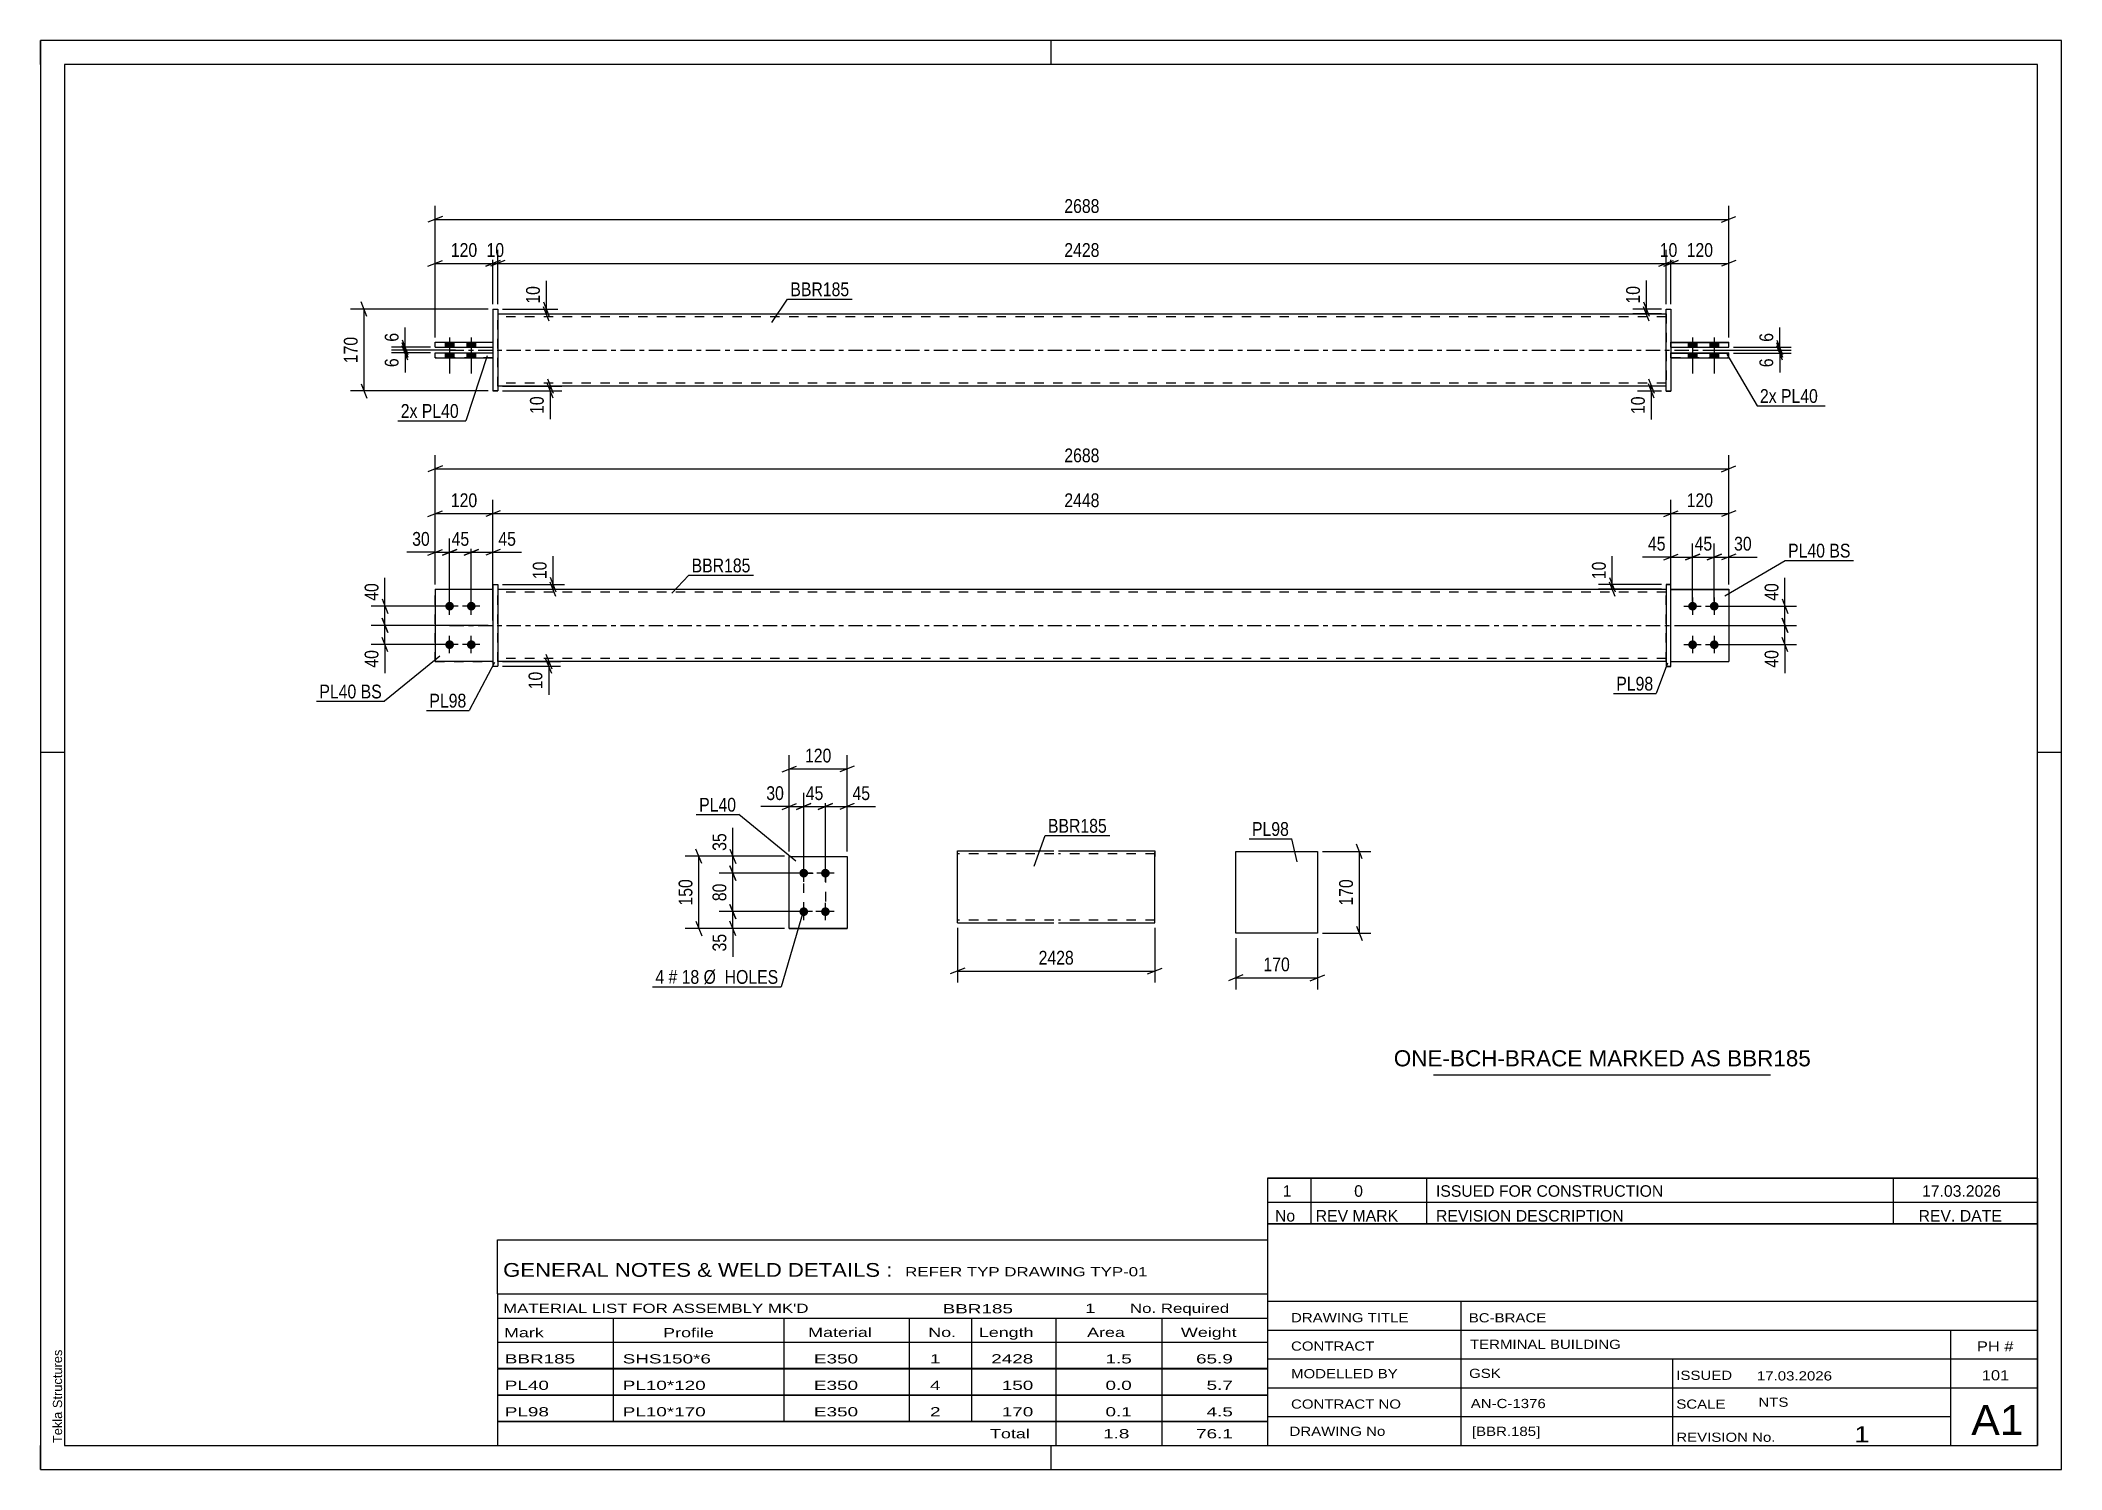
# Paper-space layout 'Layout1' of a CAD drawing. Header units: millimetres. Extents: x 0 to 420, y 0 to 297.
# The model-space entities are those that its viewports show. They can reach past a viewport. Long polylines and large blocks are cut down to what shows.
import ezdxf

# ---------------------------------------------------------------- set-up
doc = ezdxf.new("R2010")
doc.units = ezdxf.units.MM
doc.linetypes.add('DXK_LINE_DOT2', pattern=[3.9198, 1.9599, -1.9599])
doc.linetypes.add('DXK_LINE_DOT3', pattern=[5.9187, 2.979, -0.9799, 0.9799, -0.9799])
doc.layers.add('Viewport layer', color=7, linetype='Continuous', plot=False)
doc.styles.add('Arial', font='ARIAL.TTF', dxfattribs={"height": 0.2})
doc.styles.add('Arial Narrow', font='ARIALN.TTF', dxfattribs={"height": 0.2})

# ---------------------------------------------------------------- blocks, each defined once
blk = doc.blocks.new('Unknown-580608851-1163')
at = {"color": 5, "linetype": 'Continuous'}
for p, q in [((420, 297), (0, 297)), ((0, 297), (0, 0)), ((0, 292), (0, 297)), ((210, 292), (210, 297)), ((420, 0), (420, 297)), ((415, 292), (5, 292)), ((5, 292), (5, 5)), ((415, 5), (415, 292)), ((5, 149), (0, 149)), ((420, 149), (415, 149)), ((0, 0), (0, 5)), ((5, 5), (415, 5)), ((210, 0), (210, 5)), ((0, 0), (420, 0))]:
    blk.add_line(p, q, dxfattribs=at)
at = {"color": 174, "linetype": 'Continuous', "style": 'Arial'}
blk.add_text('Tekla Structures', height=1.9102, rotation=90, dxfattribs=at).set_placement((4.5, 5.5))
blk = doc.blocks.new('Part-580608851-1769 - 1733')
at = {"color": 2, "linetype": 'Continuous'}
for p, q in [((82.03, 182.93), (94.03, 182.93)), ((82.03, 182.93), (82.03, 167.93)), ((94.03, 167.93), (82.03, 167.93)), ((82.03, 167.93), (82.03, 167.93))]:
    blk.add_line(p, q, dxfattribs=at)
at = {"color": 7, "linetype": 'DXK_LINE_DOT2'}
for p, q in [((82.03, 182.93), (94.03, 182.93)), ((94.03, 182.93), (94.03, 182.93)), ((94.03, 182.93), (94.03, 167.93)), ((82.03, 167.93), (94.03, 167.93))]:
    blk.add_line(p, q, dxfattribs=at)
blk = doc.blocks.new('Part-580608851-1739 - 1733')
at = {"color": 2, "linetype": 'Continuous'}
for p in [(338.83, 182.93), (338.83, 182.93), (350.83, 182.93), (350.83, 182.92), (350.83, 182.93)]:
    blk.add_line(p, (350.83, 182.93), dxfattribs=at)
at = {"color": 7, "linetype": 'DXK_LINE_DOT2'}
for p, q in [((338.83, 167.93), (338.83, 182.93)), ((350.83, 182.93), (350.83, 167.93)), ((338.83, 167.93), (338.83, 167.93)), ((338.83, 167.93), (350.83, 167.93)), ((338.83, 167.93), (350.83, 167.93))]:
    blk.add_line(p, q, dxfattribs=at)
blk = doc.blocks.new('Part-580608851-1744 - 1733')
at = {"color": 2, "linetype": 'Continuous'}
for p, q in [((338.83, 182.93), (350.83, 182.93)), ((338.83, 182.92), (350.83, 182.92)), ((350.83, 182.92), (350.83, 182.93)), ((350.83, 182.93), (350.83, 167.92)), ((338.83, 167.92), (350.83, 167.92))]:
    blk.add_line(p, q, dxfattribs=at)
at = {"color": 7, "linetype": 'DXK_LINE_DOT2'}
for p, q in [((338.83, 167.92), (338.83, 182.93)), ((338.83, 167.93), (338.83, 167.92)), ((338.83, 167.93), (350.83, 167.93))]:
    blk.add_line(p, q, dxfattribs=at)
blk = doc.blocks.new('Part-580608851-1759 - 1733')
at = {"color": 2, "linetype": 'Continuous'}
for p, q in [((94.03, 183.93), (95.03, 183.93)), ((94.03, 183.93), (94.03, 166.93)), ((95.03, 183.93), (95.03, 183.93)), ((95.03, 183.93), (95.03, 166.93)), ((94.03, 166.93), (95.03, 166.93))]:
    blk.add_line(p, q, dxfattribs=at)
at = {"color": 7, "linetype": 'DXK_LINE_DOT2'}
for p, q in [((94.03, 183.93), (95.03, 183.93)), ((94.03, 166.93), (95.03, 166.93))]:
    blk.add_line(p, q, dxfattribs=at)
blk = doc.blocks.new('Part-580608851-1764 - 1733')
at = {"color": 7, "linetype": 'DXK_LINE_DOT2'}
for p, q in [((82.03, 182.93), (94.03, 182.93)), ((82.03, 182.93), (94.03, 182.93)), ((82.03, 167.93), (82.03, 182.93)), ((94.03, 182.93), (94.03, 182.93)), ((94.03, 182.93), (94.03, 167.93)), ((82.03, 167.93), (94.03, 167.93)), ((94.03, 167.93), (82.03, 167.93)), ((82.03, 167.93), (82.03, 167.93))]:
    blk.add_line(p, q, dxfattribs=at)
blk = doc.blocks.new('Part-580608851-1774 - 1733')
at = {"color": 2, "linetype": 'Continuous'}
for p, q in [((337.83, 183.9), (337.83, 183.95)), ((337.83, 183.95), (337.83, 166.9)), ((337.83, 183.95), (338.83, 183.95)), ((338.83, 183.9), (337.83, 183.9)), ((338.83, 166.9), (338.83, 183.95)), ((337.83, 166.9), (338.83, 166.9))]:
    blk.add_line(p, q, dxfattribs=at)
at = {"color": 7, "linetype": 'DXK_LINE_DOT2'}
blk.add_line((337.83, 166.95), (338.83, 166.95), dxfattribs=at)
blk = doc.blocks.new('Part-580608851-1779 - 1733')
at = {"color": 2, "linetype": 'Continuous'}
for p, q in [((95.03, 182.93), (337.83, 182.93)), ((337.83, 167.93), (95.03, 167.93))]:
    blk.add_line(p, q, dxfattribs=at)
at = {"color": 7, "linetype": 'DXK_LINE_DOT2'}
for p, q in [((95.03, 167.93), (95.03, 182.93)), ((337.83, 182.33), (95.03, 182.33)), ((337.83, 167.93), (337.83, 182.93)), ((337.83, 168.53), (95.03, 168.53))]:
    blk.add_line(p, q, dxfattribs=at)
at = {"color": 7, "linetype": 'DXK_LINE_DOT3'}
blk.add_line((85.03, 175.43), (347.83, 175.43), dxfattribs=at)
blk = doc.blocks.new('Bolt-580608851-1780 - 1733')
at = {"linetype": 'Continuous'}
for points in [[(343.33, 180.32), (343.52, 180.3), (343.7, 180.24), (343.86, 180.15), (344, 180.02), (344.11, 179.87), (344.19, 179.7), (344.22, 179.52), (344.22, 179.33), (344.19, 179.14), (344.11, 178.97), (344, 178.82), (343.86, 178.69), (343.7, 178.6), (343.52, 178.54), (343.33, 178.52), (343.14, 178.54), (342.96, 178.6), (342.8, 178.69), (342.66, 178.82), (342.55, 178.97), (342.47, 179.14), (342.43, 179.33), (342.43, 179.52), (342.47, 179.7), (342.55, 179.87), (342.66, 180.02), (342.8, 180.15), (342.96, 180.24), (343.14, 180.3)], [(347.83, 180.32), (348.02, 180.3), (348.2, 180.24), (348.36, 180.15), (348.5, 180.02), (348.61, 179.87), (348.69, 179.7), (348.72, 179.52), (348.72, 179.33), (348.69, 179.14), (348.61, 178.97), (348.5, 178.82), (348.36, 178.69), (348.2, 178.6), (348.02, 178.54), (347.83, 178.52), (347.64, 178.54), (347.46, 178.6), (347.3, 178.69), (347.16, 178.82), (347.05, 178.97), (346.97, 179.14), (346.93, 179.33), (346.93, 179.52), (346.97, 179.7), (347.05, 179.87), (347.16, 180.02), (347.3, 180.15), (347.46, 180.24), (347.64, 180.3)], [(343.33, 172.32), (343.52, 172.3), (343.7, 172.24), (343.86, 172.15), (344, 172.02), (344.11, 171.87), (344.19, 171.7), (344.22, 171.52), (344.22, 171.33), (344.19, 171.14), (344.11, 170.97), (344, 170.82), (343.86, 170.69), (343.7, 170.6), (343.52, 170.54), (343.33, 170.52), (343.14, 170.54), (342.96, 170.6), (342.8, 170.69), (342.66, 170.82), (342.55, 170.97), (342.47, 171.14), (342.43, 171.33), (342.43, 171.52), (342.47, 171.7), (342.55, 171.87), (342.66, 172.02), (342.8, 172.15), (342.96, 172.24), (343.14, 172.3)], [(347.83, 172.32), (348.02, 172.3), (348.2, 172.24), (348.36, 172.15), (348.5, 172.02), (348.61, 171.87), (348.69, 171.7), (348.72, 171.52), (348.72, 171.33), (348.69, 171.14), (348.61, 170.97), (348.5, 170.82), (348.36, 170.69), (348.2, 170.6), (348.02, 170.54), (347.83, 170.52), (347.64, 170.54), (347.46, 170.6), (347.3, 170.69), (347.16, 170.82), (347.05, 170.97), (346.97, 171.14), (346.93, 171.33), (346.93, 171.52), (346.97, 171.7), (347.05, 171.87), (347.16, 172.02), (347.3, 172.15), (347.46, 172.24), (347.64, 172.3)]]:
    blk.add_hatch(color=1, dxfattribs=at).paths.add_polyline_path(points)
at = {"color": 1, "linetype": 'Continuous'}
for p, q in [((343.33, 181.23), (343.33, 177.63)), ((347.83, 181.23), (347.83, 177.63)), ((341.53, 179.43), (345.13, 179.43)), ((346.03, 179.43), (349.63, 179.43)), ((343.33, 173.23), (343.33, 169.63)), ((347.83, 173.23), (347.83, 169.63)), ((341.53, 171.43), (345.13, 171.43)), ((346.03, 171.43), (349.63, 171.43))]:
    blk.add_line(p, q, dxfattribs=at)
blk = doc.blocks.new('Bolt-580608851-1781 - 1733')
at = {"linetype": 'Continuous'}
for points in [[(85.03, 180.33), (85.22, 180.31), (85.4, 180.25), (85.56, 180.15), (85.7, 180.03), (85.81, 179.88), (85.89, 179.7), (85.93, 179.52), (85.93, 179.33), (85.89, 179.15), (85.81, 178.98), (85.7, 178.82), (85.56, 178.7), (85.4, 178.6), (85.22, 178.55), (85.03, 178.53), (84.84, 178.55), (84.67, 178.6), (84.5, 178.7), (84.36, 178.82), (84.25, 178.98), (84.18, 179.15), (84.14, 179.33), (84.14, 179.52), (84.18, 179.7), (84.25, 179.88), (84.36, 180.03), (84.5, 180.15), (84.67, 180.25), (84.84, 180.31)], [(89.53, 180.33), (89.72, 180.31), (89.9, 180.25), (90.06, 180.15), (90.2, 180.03), (90.31, 179.88), (90.39, 179.7), (90.43, 179.52), (90.43, 179.33), (90.39, 179.15), (90.31, 178.98), (90.2, 178.82), (90.06, 178.7), (89.9, 178.6), (89.72, 178.55), (89.53, 178.53), (89.34, 178.55), (89.17, 178.6), (89, 178.7), (88.86, 178.82), (88.75, 178.98), (88.68, 179.15), (88.64, 179.33), (88.64, 179.52), (88.68, 179.7), (88.75, 179.88), (88.86, 180.03), (89, 180.15), (89.17, 180.25), (89.34, 180.31)], [(85.03, 172.33), (85.22, 172.31), (85.4, 172.25), (85.56, 172.15), (85.7, 172.03), (85.81, 171.88), (85.89, 171.7), (85.93, 171.52), (85.93, 171.33), (85.89, 171.15), (85.81, 170.98), (85.7, 170.82), (85.56, 170.7), (85.4, 170.6), (85.22, 170.55), (85.03, 170.53), (84.84, 170.55), (84.67, 170.6), (84.5, 170.7), (84.36, 170.82), (84.25, 170.98), (84.18, 171.15), (84.14, 171.33), (84.14, 171.52), (84.18, 171.7), (84.25, 171.88), (84.36, 172.03), (84.5, 172.15), (84.67, 172.25), (84.84, 172.31)], [(89.53, 172.33), (89.72, 172.31), (89.9, 172.25), (90.06, 172.15), (90.2, 172.03), (90.31, 171.88), (90.39, 171.7), (90.43, 171.52), (90.43, 171.33), (90.39, 171.15), (90.31, 170.98), (90.2, 170.82), (90.06, 170.7), (89.9, 170.6), (89.72, 170.55), (89.53, 170.53), (89.34, 170.55), (89.17, 170.6), (89, 170.7), (88.86, 170.82), (88.75, 170.98), (88.68, 171.15), (88.64, 171.33), (88.64, 171.52), (88.68, 171.7), (88.75, 171.88), (88.86, 172.03), (89, 172.15), (89.17, 172.25), (89.34, 172.31)]]:
    blk.add_hatch(color=1, dxfattribs=at).paths.add_polyline_path(points)
at = {"color": 1, "linetype": 'Continuous'}
for p, q in [((85.03, 177.63), (85.03, 181.23)), ((89.53, 177.63), (89.53, 181.23)), ((86.83, 179.43), (83.23, 179.43)), ((91.33, 179.43), (87.73, 179.43)), ((85.03, 169.63), (85.03, 173.23)), ((89.53, 169.63), (89.53, 173.23)), ((86.83, 171.43), (83.23, 171.43)), ((91.33, 171.43), (87.73, 171.43))]:
    blk.add_line(p, q, dxfattribs=at)
blk = doc.blocks.new('Bolt-580608851-1399 - 1390')
at = {"linetype": 'Continuous'}
for points in [[(344.23, 234.27), (342.43, 234.27), (342.43, 233.27), (344.23, 233.27)], [(344.23, 234.25), (342.43, 234.25), (342.43, 233.25), (344.23, 233.25)], [(344.23, 232.07), (342.43, 232.07), (342.43, 231.07), (344.23, 231.07)], [(344.23, 232.05), (342.43, 232.05), (342.43, 231.05), (344.23, 231.05)], [(348.73, 234.27), (346.93, 234.27), (346.93, 233.27), (348.73, 233.27)], [(348.73, 234.25), (346.93, 234.25), (346.93, 233.25), (348.73, 233.25)], [(348.73, 232.07), (346.93, 232.07), (346.93, 231.07), (348.73, 231.07)], [(348.73, 232.05), (346.93, 232.05), (346.93, 231.05), (348.73, 231.05)]]:
    blk.add_hatch(color=1, dxfattribs=at).paths.add_polyline_path(points)
at = {"color": 1, "linetype": 'Continuous'}
for p, q in [((343.33, 235.27), (343.33, 227.77)), ((343.33, 235.25), (343.33, 227.75)), ((347.83, 235.27), (347.83, 227.77)), ((347.83, 235.25), (347.83, 227.75)), ((342.43, 234.27), (342.43, 233.27)), ((342.43, 234.25), (342.43, 233.25)), ((342.43, 232.07), (342.43, 231.07)), ((342.43, 232.05), (342.43, 231.05)), ((344.23, 234.27), (344.23, 233.27)), ((344.23, 234.25), (344.23, 233.25)), ((344.23, 232.07), (344.23, 231.07)), ((344.23, 232.05), (344.23, 231.05)), ((346.93, 234.27), (346.93, 233.27)), ((346.93, 234.25), (346.93, 233.25)), ((346.93, 232.07), (346.93, 231.07)), ((346.93, 232.05), (346.93, 231.05)), ((348.73, 234.27), (348.73, 233.27)), ((348.73, 234.25), (348.73, 233.25)), ((348.73, 232.07), (348.73, 231.07)), ((348.73, 232.05), (348.73, 231.05))]:
    blk.add_line(p, q, dxfattribs=at)
blk = doc.blocks.new('Part-580608851-1446 - 1390')
at = {"color": 2, "linetype": 'Continuous'}
for p, q in [((82.03, 234.26), (94.03, 234.26)), ((82.03, 233.26), (82.03, 234.26)), ((82.03, 233.26), (94.03, 233.26)), ((82.03, 233.26), (82.03, 233.26))]:
    blk.add_line(p, q, dxfattribs=at)
at = {"color": 7, "linetype": 'DXK_LINE_DOT2'}
for p, q in [((82.03, 234.26), (94.03, 234.26)), ((82.03, 234.26), (82.03, 234.26)), ((82.03, 233.26), (94.03, 233.26)), ((94.03, 234.26), (94.03, 233.26))]:
    blk.add_line(p, q, dxfattribs=at)
blk = doc.blocks.new('Bolt-580608851-1398 - 1390')
at = {"linetype": 'Continuous'}
for points in [[(84.13, 233.26), (85.93, 233.26), (85.93, 234.26), (84.13, 234.26)], [(84.13, 233.26), (85.93, 233.26), (85.93, 234.26), (84.13, 234.26)], [(84.13, 231.06), (85.93, 231.06), (85.93, 232.06), (84.13, 232.06)], [(84.13, 231.06), (85.93, 231.06), (85.93, 232.06), (84.13, 232.06)], [(88.63, 233.26), (90.43, 233.26), (90.43, 234.26), (88.63, 234.26)], [(88.63, 233.26), (90.43, 233.26), (90.43, 234.26), (88.63, 234.26)], [(88.63, 231.06), (90.43, 231.06), (90.43, 232.06), (88.63, 232.06)], [(88.63, 231.06), (90.43, 231.06), (90.43, 232.06), (88.63, 232.06)]]:
    blk.add_hatch(color=1, dxfattribs=at).paths.add_polyline_path(points)
at = {"color": 1, "linetype": 'Continuous'}
for p, q in [((85.03, 235.26), (85.03, 227.76)), ((85.03, 235.26), (85.03, 227.76)), ((89.53, 235.26), (89.53, 227.76)), ((89.53, 235.26), (89.53, 227.76)), ((84.13, 234.26), (84.13, 233.26)), ((84.13, 234.26), (84.13, 233.26)), ((84.13, 232.06), (84.13, 231.06)), ((84.13, 232.06), (84.13, 231.06)), ((85.93, 234.26), (85.93, 233.26)), ((85.93, 234.26), (85.93, 233.26)), ((85.93, 232.06), (85.93, 231.06)), ((85.93, 232.06), (85.93, 231.06)), ((88.63, 234.26), (88.63, 233.26)), ((88.63, 234.26), (88.63, 233.26)), ((88.63, 232.06), (88.63, 231.06)), ((88.63, 232.06), (88.63, 231.06)), ((90.43, 234.26), (90.43, 233.26)), ((90.43, 234.26), (90.43, 233.26)), ((90.43, 232.06), (90.43, 231.06)), ((90.43, 232.06), (90.43, 231.06))]:
    blk.add_line(p, q, dxfattribs=at)
blk = doc.blocks.new('Part-580608851-1441 - 1390')
at = {"color": 2, "linetype": 'Continuous'}
for p, q in [((82.03, 232.06), (94.03, 232.06)), ((82.03, 231.06), (82.03, 232.06)), ((82.03, 231.06), (94.03, 231.06)), ((82.03, 231.06), (82.03, 231.06))]:
    blk.add_line(p, q, dxfattribs=at)
at = {"color": 7, "linetype": 'DXK_LINE_DOT2'}
for p, q in [((82.03, 232.06), (94.03, 232.06)), ((94.03, 231.06), (82.03, 231.06)), ((94.03, 232.06), (94.03, 231.06))]:
    blk.add_line(p, q, dxfattribs=at)
blk = doc.blocks.new('Part-580608851-1425 - 1390')
at = {"color": 2, "linetype": 'Continuous'}
for p, q in [((95.03, 240.16), (337.83, 240.16)), ((337.83, 225.16), (95.03, 225.16))]:
    blk.add_line(p, q, dxfattribs=at)
at = {"color": 7, "linetype": 'DXK_LINE_DOT2'}
for p, q in [((95.03, 225.16), (95.03, 240.16)), ((337.83, 239.56), (95.03, 239.56)), ((337.83, 240.16), (337.83, 225.16)), ((337.83, 225.76), (95.03, 225.76))]:
    blk.add_line(p, q, dxfattribs=at)
at = {"color": 7, "linetype": 'DXK_LINE_DOT3'}
blk.add_line((85.03, 232.66), (347.83, 232.66), dxfattribs=at)
blk = doc.blocks.new('Part-580608851-1426 - 1390')
at = {"color": 2, "linetype": 'Continuous'}
for p, q in [((337.83, 241.18), (337.83, 241.14)), ((337.83, 241.14), (337.83, 241.18)), ((337.83, 241.18), (338.83, 241.18)), ((337.83, 224.14), (337.83, 241.14)), ((337.83, 241.14), (338.83, 241.14)), ((338.83, 241.14), (338.83, 241.18)), ((338.83, 241.18), (338.83, 241.14)), ((338.83, 241.14), (338.83, 224.14)), ((337.83, 224.14), (338.83, 224.14))]:
    blk.add_line(p, q, dxfattribs=at)
at = {"color": 7, "linetype": 'DXK_LINE_DOT2'}
for p, q in [((337.83, 224.18), (338.83, 224.18)), ((338.83, 224.18), (338.83, 224.14))]:
    blk.add_line(p, q, dxfattribs=at)
blk = doc.blocks.new('Part-580608851-1447 - 1390')
at = {"color": 2, "linetype": 'Continuous'}
for p, q in [((94.03, 241.16), (95.03, 241.16)), ((94.03, 241.16), (94.03, 224.16)), ((95.03, 241.16), (95.03, 241.16)), ((95.03, 241.16), (95.03, 224.16)), ((95.03, 224.16), (94.03, 224.16)), ((94.03, 224.16), (94.03, 224.16))]:
    blk.add_line(p, q, dxfattribs=at)
at = {"color": 7, "linetype": 'DXK_LINE_DOT2'}
for p, q in [((94.03, 241.16), (95.03, 241.16)), ((95.03, 241.16), (95.03, 241.16)), ((94.03, 224.16), (95.03, 224.16))]:
    blk.add_line(p, q, dxfattribs=at)
blk = doc.blocks.new('Part-580608851-1452 - 1390')
at = {"color": 2, "linetype": 'Continuous'}
for p, q in [((338.83, 234.28), (350.83, 234.28)), ((338.83, 234.24), (350.83, 234.24)), ((338.83, 233.24), (350.83, 233.24)), ((350.83, 233.24), (350.83, 234.28))]:
    blk.add_line(p, q, dxfattribs=at)
at = {"color": 7, "linetype": 'DXK_LINE_DOT2'}
for p, q in [((338.83, 233.24), (338.83, 234.28)), ((338.83, 233.28), (350.83, 233.28))]:
    blk.add_line(p, q, dxfattribs=at)
blk = doc.blocks.new('Part-580608851-1457 - 1390')
at = {"color": 2, "linetype": 'Continuous'}
for p, q in [((338.83, 232.08), (350.83, 232.08)), ((338.83, 232.04), (350.83, 232.04)), ((338.83, 231.04), (350.83, 231.04)), ((350.83, 231.04), (350.83, 232.08))]:
    blk.add_line(p, q, dxfattribs=at)
at = {"color": 7, "linetype": 'DXK_LINE_DOT2'}
for p, q in [((338.83, 231.04), (338.83, 232.08)), ((338.83, 231.08), (350.83, 231.08))]:
    blk.add_line(p, q, dxfattribs=at)
blk = doc.blocks.new('Part-580608851-2112 - 2105')
at = {"color": 2, "linetype": 'Continuous'}
for p, q in [((155.62, 127.44), (167.62, 127.44)), ((155.62, 112.44), (155.62, 127.44)), ((167.62, 127.44), (167.62, 112.44)), ((155.62, 112.44), (167.62, 112.44)), ((167.62, 112.44), (155.62, 112.44)), ((155.62, 112.44), (155.62, 112.44))]:
    blk.add_line(p, q, dxfattribs=at)
at = {"color": 7, "linetype": 'DXK_LINE_DOT2'}
for p in [(155.62, 127.44), (167.62, 127.44)]:
    blk.add_line(p, (167.62, 127.44), dxfattribs=at)
blk = doc.blocks.new('Bolt-580608851-2145 - 2105')
at = {"linetype": 'Continuous'}
for points in [[(158.62, 123.04), (158.44, 123.06), (158.26, 123.12), (158.09, 123.22), (157.95, 123.34), (157.84, 123.49), (157.77, 123.67), (157.73, 123.85), (157.73, 124.04), (157.77, 124.22), (157.84, 124.39), (157.95, 124.55), (158.09, 124.67), (158.26, 124.77), (158.44, 124.82), (158.62, 124.84), (158.81, 124.82), (158.99, 124.77), (159.15, 124.67), (159.29, 124.55), (159.4, 124.39), (159.48, 124.22), (159.52, 124.04), (159.52, 123.85), (159.48, 123.67), (159.4, 123.49), (159.29, 123.34), (159.15, 123.22), (158.99, 123.12), (158.81, 123.06)], [(163.12, 123.04), (162.94, 123.06), (162.76, 123.12), (162.59, 123.22), (162.45, 123.34), (162.34, 123.49), (162.27, 123.67), (162.23, 123.85), (162.23, 124.04), (162.27, 124.22), (162.34, 124.39), (162.45, 124.55), (162.59, 124.67), (162.76, 124.77), (162.94, 124.82), (163.12, 124.84), (163.31, 124.82), (163.49, 124.77), (163.65, 124.67), (163.79, 124.55), (163.9, 124.39), (163.98, 124.22), (164.02, 124.04), (164.02, 123.85), (163.98, 123.67), (163.9, 123.49), (163.79, 123.34), (163.65, 123.22), (163.49, 123.12), (163.31, 123.06)], [(158.62, 115.04), (158.44, 115.06), (158.26, 115.12), (158.09, 115.22), (157.95, 115.34), (157.84, 115.49), (157.77, 115.67), (157.73, 115.85), (157.73, 116.04), (157.77, 116.22), (157.84, 116.39), (157.95, 116.55), (158.09, 116.67), (158.26, 116.77), (158.44, 116.82), (158.62, 116.84), (158.81, 116.82), (158.99, 116.77), (159.15, 116.67), (159.29, 116.55), (159.4, 116.39), (159.48, 116.22), (159.52, 116.04), (159.52, 115.85), (159.48, 115.67), (159.4, 115.49), (159.29, 115.34), (159.15, 115.22), (158.99, 115.12), (158.81, 115.06)], [(163.12, 115.04), (162.94, 115.06), (162.76, 115.12), (162.59, 115.22), (162.45, 115.34), (162.34, 115.49), (162.27, 115.67), (162.23, 115.85), (162.23, 116.04), (162.27, 116.22), (162.34, 116.39), (162.45, 116.55), (162.59, 116.67), (162.76, 116.77), (162.94, 116.82), (163.12, 116.84), (163.31, 116.82), (163.49, 116.77), (163.65, 116.67), (163.79, 116.55), (163.9, 116.39), (163.98, 116.22), (164.02, 116.04), (164.02, 115.85), (163.98, 115.67), (163.9, 115.49), (163.79, 115.34), (163.65, 115.22), (163.49, 115.12), (163.31, 115.06)]]:
    blk.add_hatch(color=1, dxfattribs=at).paths.add_polyline_path(points)
at = {"color": 1, "linetype": 'Continuous'}
for p, q in [((160.42, 123.95), (156.82, 123.95)), ((158.62, 122.15), (158.62, 125.75)), ((164.92, 123.95), (161.32, 123.95)), ((163.12, 122.15), (163.12, 125.75)), ((158.62, 114.15), (158.62, 117.75)), ((163.12, 114.15), (163.12, 117.75)), ((160.42, 115.95), (156.82, 115.95)), ((164.92, 115.95), (161.32, 115.95))]:
    blk.add_line(p, q, dxfattribs=at)
blk = doc.blocks.new('Part-580608851-2275 - 2269')
at = {"color": 2, "linetype": 'Continuous'}
for p, q in [((248.39, 111.44), (248.39, 128.44)), ((248.39, 128.44), (265.39, 128.44)), ((265.39, 128.44), (265.39, 111.44)), ((265.39, 111.44), (248.39, 111.44))]:
    blk.add_line(p, q, dxfattribs=at)
blk = doc.blocks.new('Part-580608851-2301 - 2294')
at = {"color": 2, "linetype": 'Continuous'}
for p, q in [((190.58, 113.68), (190.58, 128.59)), ((190.58, 128.59), (210.58, 128.59)), ((211.58, 128.59), (231.58, 128.59)), ((231.58, 128.59), (231.58, 128.5)), ((231.58, 128.5), (231.58, 127.39)), ((231.58, 113.59), (231.58, 127.39)), ((190.58, 113.59), (190.58, 113.68)), ((190.58, 113.59), (210.58, 113.59)), ((211.58, 113.59), (231.58, 113.59))]:
    blk.add_line(p, q, dxfattribs=at)
at = {"color": 7, "linetype": 'DXK_LINE_DOT2'}
for p, q in [((210.58, 127.99), (190.58, 127.99)), ((231.58, 127.99), (211.58, 127.99)), ((231.58, 127.39), (231.58, 128.24)), ((190.58, 114.19), (190.58, 114.23)), ((210.58, 114.19), (190.58, 114.19)), ((231.58, 114.19), (211.58, 114.19)), ((231.58, 114.19), (231.58, 114.23))]:
    blk.add_line(p, q, dxfattribs=at)
blk = doc.blocks.new('Rectangle-580608851-2255 - 2105')
at = {"color": 1, "linetype": 'DXK_LINE_DOT2'}
blk.add_lwpolyline([(158.62, 123.95), (163.12, 123.95), (163.12, 115.95), (158.62, 115.95), (158.62, 123.95)], close=True, dxfattribs=at)
blk = doc.blocks.new('StraightDimension-580608851-1955 - 1733')
at = {"color": 7, "linetype": 'Continuous'}
for p, q in [((70.99, 180.93), (72.19, 177.93)), ((84.03, 179.43), (68.74, 179.43)), ((72.19, 173.93), (70.99, 176.93)), ((71.59, 175.43), (71.59, 179.43)), ((93.03, 175.43), (68.74, 175.43))]:
    blk.add_line(p, q, dxfattribs=at)
at = {"color": 0}
blk.add_wipeout([(70.84, 184.81), (66.64, 184.81), (66.64, 179.95), (70.84, 179.95)], dxfattribs=at)
at = {"color": 7, "linetype": 'Continuous'}
blk.add_line((71.59, 179.43), (71.59, 185.33), dxfattribs=at)
blk.add_line((71.59, 179.43), (71.59, 185.33), dxfattribs=at)
at = {"color": 3, "style": 'Arial Narrow'}
blk.add_text('40', height=2.863, rotation=90.0002, dxfattribs=at).set_placement((70.24, 180.55))
blk = doc.blocks.new('StraightDimension-580608851-1827 - 1733')
at = {"color": 7, "linetype": 'Continuous'}
for p, q in [((341.83, 189.03), (344.83, 190.23)), ((343.33, 180.43), (343.33, 192.48)), ((343.33, 189.63), (347.83, 189.63)), ((349.33, 190.23), (346.33, 189.03)), ((347.83, 180.43), (347.83, 192.48))]:
    blk.add_line(p, q, dxfattribs=at)
at = {"color": 0}
blk.add_wipeout([(348.01, 190.38), (348.01, 194.58), (343.15, 194.58), (343.15, 190.38)], dxfattribs=at)
at = {"color": 3, "style": 'Arial Narrow'}
blk.add_text('45', height=2.863, dxfattribs=at).set_placement((343.75, 190.98))
blk = doc.blocks.new('StraightDimension-580608851-1811 - 1733')
at = {"color": 7, "linetype": 'Continuous'}
for p, q in [((337.33, 189.03), (340.33, 190.23)), ((338.83, 183.92), (338.83, 192.48)), ((338.83, 189.63), (343.33, 189.63)), ((344.83, 190.23), (341.83, 189.03)), ((343.33, 180.43), (343.33, 192.48))]:
    blk.add_line(p, q, dxfattribs=at)
at = {"color": 0}
blk.add_wipeout([(338.3, 190.38), (338.3, 194.58), (333.45, 194.58), (333.45, 190.38)], dxfattribs=at)
at = {"color": 7, "linetype": 'Continuous'}
blk.add_line((338.83, 189.63), (332.92, 189.63), dxfattribs=at)
blk.add_line((338.83, 189.63), (332.92, 189.63), dxfattribs=at)
at = {"color": 3, "style": 'Arial Narrow'}
blk.add_text('45', height=2.863, dxfattribs=at).set_placement((334.05, 190.98))
blk = doc.blocks.new('StraightDimension-580608851-1784 - 1733')
at = {"color": 7, "linetype": 'Continuous'}
for p, q in [((105.05, 169.43), (106.25, 166.43)), ((106.25, 165.43), (105.05, 168.43)), ((96.03, 167.93), (108.05, 167.93)), ((96.03, 166.93), (108.05, 166.93)), ((105.65, 166.93), (105.65, 167.93))]:
    blk.add_line(p, q, dxfattribs=at)
at = {"color": 0}
blk.add_wipeout([(104.9, 166.4), (100.7, 166.4), (100.7, 161.55), (104.9, 161.55)], dxfattribs=at)
at = {"color": 7, "linetype": 'Continuous'}
blk.add_line((105.65, 166.93), (105.65, 161.02), dxfattribs=at)
blk.add_line((105.65, 166.93), (105.65, 161.02), dxfattribs=at)
at = {"color": 3, "style": 'Arial Narrow'}
blk.add_text('10', height=2.863, rotation=90.0002, dxfattribs=at).set_placement((104.3, 162.15))
blk = doc.blocks.new('StraightDimension-580608851-1857 - 1733')
at = {"color": 7, "linetype": 'Continuous'}
for p, q in [((82.03, 183.93), (82.03, 210.83)), ((350.83, 183.92), (350.83, 210.83)), ((83.53, 208.58), (80.53, 207.38)), ((82.03, 207.98), (350.83, 207.98)), ((349.33, 207.38), (352.33, 208.58))]:
    blk.add_line(p, q, dxfattribs=at)
at = {"color": 0}
blk.add_wipeout([(220.69, 208.73), (220.69, 212.93), (212.17, 212.93), (212.17, 208.73)], dxfattribs=at)
at = {"color": 3, "style": 'Arial Narrow'}
blk.add_text('2688', height=2.863, dxfattribs=at).set_placement((212.77, 209.33))
blk = doc.blocks.new('StraightDimension-580608851-1793 - 1733')
at = {"color": 7, "linetype": 'Continuous'}
for p, q in [((105.93, 185.43), (107.13, 182.43)), ((96.03, 183.93), (108.93, 183.93)), ((96.03, 182.93), (108.93, 182.93)), ((107.13, 181.43), (105.93, 184.43)), ((106.53, 182.93), (106.53, 183.93))]:
    blk.add_line(p, q, dxfattribs=at)
at = {"color": 0}
blk.add_wipeout([(105.78, 189.31), (101.58, 189.31), (101.58, 184.45), (105.78, 184.45)], dxfattribs=at)
at = {"color": 7, "linetype": 'Continuous'}
blk.add_line((106.53, 183.93), (106.53, 189.83), dxfattribs=at)
blk.add_line((106.53, 183.93), (106.53, 189.83), dxfattribs=at)
at = {"color": 3, "style": 'Arial Narrow'}
blk.add_text('10', height=2.863, rotation=90.0002, dxfattribs=at).set_placement((105.18, 185.05))
blk = doc.blocks.new('StraightDimension-580608851-1930 - 1733')
at = {"color": 7, "linetype": 'Continuous'}
for p, q in [((80.53, 198.06), (83.53, 199.26)), ((82.03, 183.93), (82.03, 201.51)), ((82.03, 198.66), (94.03, 198.66)), ((95.53, 199.26), (92.53, 198.06)), ((94.03, 176.43), (94.03, 201.51))]:
    blk.add_line(p, q, dxfattribs=at)
at = {"color": 0}
blk.add_wipeout([(91.37, 199.41), (91.37, 203.61), (84.69, 203.61), (84.69, 199.41)], dxfattribs=at)
at = {"color": 3, "style": 'Arial Narrow'}
blk.add_text('120', height=2.863, dxfattribs=at).set_placement((85.29, 200.01))
blk = doc.blocks.new('StraightDimension-580608851-1802 - 1733')
at = {"color": 7, "linetype": 'Continuous'}
for p, q in [((326.03, 185.4), (327.23, 182.4)), ((336.83, 183.9), (323.78, 183.9)), ((336.83, 182.93), (323.78, 182.93)), ((327.23, 181.43), (326.03, 184.43)), ((326.63, 182.93), (326.63, 183.9))]:
    blk.add_line(p, q, dxfattribs=at)
at = {"color": 0}
blk.add_wipeout([(325.88, 189.29), (321.68, 189.29), (321.68, 184.43), (325.88, 184.43)], dxfattribs=at)
at = {"color": 7, "linetype": 'Continuous'}
blk.add_line((326.63, 183.9), (326.63, 189.81), dxfattribs=at)
blk.add_line((326.63, 183.9), (326.63, 189.81), dxfattribs=at)
at = {"color": 3, "style": 'Arial Narrow'}
blk.add_text('10', height=2.863, rotation=90.0002, dxfattribs=at).set_placement((325.28, 185.03))
blk = doc.blocks.new('StraightDimension-580608851-1840 - 1733')
at = {"color": 7, "linetype": 'Continuous'}
for p, q in [((346.33, 189.03), (349.33, 190.23)), ((347.83, 180.43), (347.83, 192.48)), ((347.83, 189.63), (350.83, 189.63)), ((352.33, 190.23), (349.33, 189.03)), ((350.83, 183.92), (350.83, 192.48))]:
    blk.add_line(p, q, dxfattribs=at)
at = {"color": 0}
blk.add_wipeout([(356.21, 190.38), (356.21, 194.58), (351.35, 194.58), (351.35, 190.38)], dxfattribs=at)
at = {"color": 7, "linetype": 'Continuous'}
blk.add_line((350.83, 189.63), (356.74, 189.63), dxfattribs=at)
blk.add_line((350.83, 189.63), (356.74, 189.63), dxfattribs=at)
at = {"color": 3, "style": 'Arial Narrow'}
blk.add_text('30', height=2.863, dxfattribs=at).set_placement((351.95, 190.98))
blk = doc.blocks.new('StraightDimension-580608851-1877 - 1733')
at = {"color": 7, "linetype": 'Continuous'}
for p, q in [((361.91, 176.93), (363.11, 173.93)), ((339.83, 175.43), (364.91, 175.43)), ((363.11, 169.93), (361.91, 172.93)), ((362.51, 171.43), (362.51, 175.43)), ((348.83, 171.43), (364.91, 171.43))]:
    blk.add_line(p, q, dxfattribs=at)
at = {"color": 0}
blk.add_wipeout([(361.76, 170.9), (357.56, 170.9), (357.56, 166.05), (361.76, 166.05)], dxfattribs=at)
at = {"color": 7, "linetype": 'Continuous'}
blk.add_line((362.51, 171.43), (362.51, 165.52), dxfattribs=at)
blk.add_line((362.51, 171.43), (362.51, 165.52), dxfattribs=at)
at = {"color": 3, "style": 'Arial Narrow'}
blk.add_text('40', height=2.863, rotation=90.0002, dxfattribs=at).set_placement((361.16, 166.65))
blk = doc.blocks.new('StraightDimension-580608851-1886 - 1733')
at = {"color": 7, "linetype": 'Continuous'}
for p, q in [((361.91, 180.93), (363.11, 177.93)), ((348.83, 179.43), (364.91, 179.43)), ((363.11, 173.93), (361.91, 176.93)), ((362.51, 175.43), (362.51, 179.43)), ((339.83, 175.43), (364.91, 175.43))]:
    blk.add_line(p, q, dxfattribs=at)
at = {"color": 0}
blk.add_wipeout([(361.76, 184.81), (357.56, 184.81), (357.56, 179.95), (361.76, 179.95)], dxfattribs=at)
at = {"color": 7, "linetype": 'Continuous'}
blk.add_line((362.51, 179.43), (362.51, 185.33), dxfattribs=at)
blk.add_line((362.51, 179.43), (362.51, 185.33), dxfattribs=at)
at = {"color": 3, "style": 'Arial Narrow'}
blk.add_text('40', height=2.863, rotation=90.0002, dxfattribs=at).set_placement((361.16, 180.55))
blk = doc.blocks.new('StraightDimension-580608851-1896 - 1733')
at = {"color": 7, "linetype": 'Continuous'}
for p, q in [((337.33, 198.06), (340.33, 199.26)), ((338.83, 183.92), (338.83, 201.51)), ((338.83, 198.66), (350.83, 198.66)), ((352.33, 199.26), (349.33, 198.06)), ((350.83, 183.92), (350.83, 201.51))]:
    blk.add_line(p, q, dxfattribs=at)
at = {"color": 0}
blk.add_wipeout([(348.17, 199.41), (348.17, 203.61), (341.49, 203.61), (341.49, 199.41)], dxfattribs=at)
at = {"color": 3, "style": 'Arial Narrow'}
blk.add_text('120', height=2.863, dxfattribs=at).set_placement((342.09, 200.01))
blk = doc.blocks.new('StraightDimension-580608851-1915 - 1733')
at = {"color": 7, "linetype": 'Continuous'}
for p, q in [((95.53, 199.26), (92.53, 198.06)), ((94.03, 176.43), (94.03, 201.51)), ((94.03, 198.66), (338.83, 198.66)), ((337.33, 198.06), (340.33, 199.26)), ((338.83, 183.92), (338.83, 201.51))]:
    blk.add_line(p, q, dxfattribs=at)
at = {"color": 0}
blk.add_wipeout([(220.69, 199.41), (220.69, 203.61), (212.17, 203.61), (212.17, 199.41)], dxfattribs=at)
at = {"color": 3, "style": 'Arial Narrow'}
blk.add_text('2448', height=2.863, dxfattribs=at).set_placement((212.77, 200.01))
blk = doc.blocks.new('StraightDimension-580608851-1946 - 1733')
at = {"color": 7, "linetype": 'Continuous'}
for p, q in [((70.99, 176.93), (72.19, 173.93)), ((93.03, 175.43), (68.74, 175.43)), ((72.19, 169.93), (70.99, 172.93)), ((71.59, 171.43), (71.59, 175.43)), ((84.03, 171.43), (68.74, 171.43))]:
    blk.add_line(p, q, dxfattribs=at)
at = {"color": 0}
blk.add_wipeout([(70.84, 170.9), (66.64, 170.9), (66.64, 166.05), (70.84, 166.05)], dxfattribs=at)
at = {"color": 7, "linetype": 'Continuous'}
blk.add_line((71.59, 171.43), (71.59, 165.52), dxfattribs=at)
blk.add_line((71.59, 171.43), (71.59, 165.52), dxfattribs=at)
at = {"color": 3, "style": 'Arial Narrow'}
blk.add_text('40', height=2.863, rotation=90.0002, dxfattribs=at).set_placement((70.24, 166.65))
blk = doc.blocks.new('StraightDimension-580608851-1965 - 1733')
at = {"color": 7, "linetype": 'Continuous'}
for p, q in [((89.53, 180.43), (89.53, 193.48)), ((94.03, 183.93), (94.03, 193.48)), ((88.03, 190.03), (91.03, 191.23)), ((89.53, 190.63), (94.03, 190.63)), ((95.53, 191.23), (92.53, 190.03))]:
    blk.add_line(p, q, dxfattribs=at)
at = {"color": 0}
blk.add_wipeout([(99.41, 191.38), (99.41, 195.58), (94.56, 195.58), (94.56, 191.38)], dxfattribs=at)
at = {"color": 7, "linetype": 'Continuous'}
blk.add_line((94.03, 190.63), (99.94, 190.63), dxfattribs=at)
blk.add_line((94.03, 190.63), (99.94, 190.63), dxfattribs=at)
at = {"color": 3, "style": 'Arial Narrow'}
blk.add_text('45', height=2.863, dxfattribs=at).set_placement((95.16, 191.98))
blk = doc.blocks.new('StraightDimension-580608851-1982 - 1733')
at = {"color": 7, "linetype": 'Continuous'}
for p, q in [((85.03, 180.43), (85.03, 193.48)), ((89.53, 180.43), (89.53, 193.48)), ((83.53, 190.03), (86.53, 191.23)), ((85.03, 190.63), (89.53, 190.63)), ((91.03, 191.23), (88.03, 190.03))]:
    blk.add_line(p, q, dxfattribs=at)
at = {"color": 0}
blk.add_wipeout([(89.71, 191.38), (89.71, 195.58), (84.85, 195.58), (84.85, 191.38)], dxfattribs=at)
at = {"color": 3, "style": 'Arial Narrow'}
blk.add_text('45', height=2.863, dxfattribs=at).set_placement((85.45, 191.98))
blk = doc.blocks.new('StraightDimension-580608851-1995 - 1733')
at = {"color": 7, "linetype": 'Continuous'}
for p, q in [((82.03, 183.93), (82.03, 193.48)), ((85.03, 180.43), (85.03, 193.48)), ((80.53, 190.03), (83.53, 191.23)), ((82.03, 190.63), (85.03, 190.63)), ((86.53, 191.23), (83.53, 190.03))]:
    blk.add_line(p, q, dxfattribs=at)
at = {"color": 0}
blk.add_wipeout([(81.51, 191.38), (81.51, 195.58), (76.65, 195.58), (76.65, 191.38)], dxfattribs=at)
at = {"color": 7, "linetype": 'Continuous'}
blk.add_line((82.03, 190.63), (76.13, 190.63), dxfattribs=at)
blk.add_line((82.03, 190.63), (76.13, 190.63), dxfattribs=at)
at = {"color": 3, "style": 'Arial Narrow'}
blk.add_text('30', height=2.863, dxfattribs=at).set_placement((77.25, 191.98))
blk = doc.blocks.new('StraightDimension-580608851-1459 - 1390')
at = {"color": 7, "linetype": 'Continuous'}
for p, q in [((336.83, 225.16), (331.89, 225.16)), ((336.83, 224.14), (331.89, 224.14)), ((334.14, 226.66), (335.34, 223.66)), ((335.34, 222.64), (334.14, 225.64)), ((334.74, 224.14), (334.74, 225.16))]:
    blk.add_line(p, q, dxfattribs=at)
at = {"color": 0}
blk.add_wipeout([(333.99, 223.62), (329.79, 223.62), (329.79, 218.76), (333.99, 218.76)], dxfattribs=at)
at = {"color": 7, "linetype": 'Continuous'}
blk.add_line((334.74, 224.14), (334.74, 218.23), dxfattribs=at)
blk.add_line((334.74, 224.14), (334.74, 218.23), dxfattribs=at)
at = {"color": 3, "style": 'Arial Narrow'}
blk.add_text('10', height=2.863, rotation=90.0002, dxfattribs=at).set_placement((333.39, 219.36))
blk = doc.blocks.new('StraightDimension-580608851-1473 - 1390')
at = {"color": 7, "linetype": 'Continuous'}
for p, q in [((336.83, 241.18), (330.88, 241.18)), ((336.83, 240.16), (330.88, 240.16)), ((333.13, 242.68), (334.33, 239.68)), ((334.33, 238.66), (333.13, 241.66)), ((333.73, 240.16), (333.73, 241.18))]:
    blk.add_line(p, q, dxfattribs=at)
at = {"color": 0}
blk.add_wipeout([(332.98, 246.57), (328.78, 246.57), (328.78, 241.71), (332.98, 241.71)], dxfattribs=at)
at = {"color": 7, "linetype": 'Continuous'}
blk.add_line((333.73, 241.18), (333.73, 247.09), dxfattribs=at)
blk.add_line((333.73, 241.18), (333.73, 247.09), dxfattribs=at)
at = {"color": 3, "style": 'Arial Narrow'}
blk.add_text('10', height=2.863, rotation=90.0002, dxfattribs=at).set_placement((332.38, 242.31))
blk = doc.blocks.new('StraightDimension-580608851-1488 - 1390')
at = {"color": 7, "linetype": 'Continuous'}
for p, q in [((96.03, 225.16), (108.34, 225.16)), ((96.03, 224.16), (108.34, 224.16)), ((105.34, 226.66), (106.54, 223.66)), ((106.54, 222.66), (105.34, 225.66)), ((105.94, 224.16), (105.94, 225.16))]:
    blk.add_line(p, q, dxfattribs=at)
at = {"color": 0}
blk.add_wipeout([(105.19, 223.64), (100.99, 223.64), (100.99, 218.78), (105.19, 218.78)], dxfattribs=at)
at = {"color": 7, "linetype": 'Continuous'}
blk.add_line((105.94, 224.16), (105.94, 218.26), dxfattribs=at)
blk.add_line((105.94, 224.16), (105.94, 218.26), dxfattribs=at)
at = {"color": 3, "style": 'Arial Narrow'}
blk.add_text('10', height=2.863, rotation=90.0002, dxfattribs=at).set_placement((104.59, 219.38))
blk = doc.blocks.new('StraightDimension-580608851-1498 - 1390')
at = {"color": 7, "linetype": 'Continuous'}
for p, q in [((96.03, 241.16), (107.53, 241.16)), ((96.03, 240.16), (107.53, 240.16)), ((104.53, 242.66), (105.73, 239.66)), ((105.73, 238.66), (104.53, 241.66)), ((105.13, 240.16), (105.13, 241.16))]:
    blk.add_line(p, q, dxfattribs=at)
at = {"color": 0}
blk.add_wipeout([(104.38, 246.54), (100.18, 246.54), (100.18, 241.69), (104.38, 241.69)], dxfattribs=at)
at = {"color": 7, "linetype": 'Continuous'}
blk.add_line((105.13, 241.16), (105.13, 247.07), dxfattribs=at)
blk.add_line((105.13, 241.16), (105.13, 247.07), dxfattribs=at)
at = {"color": 3, "style": 'Arial Narrow'}
blk.add_text('10', height=2.863, rotation=90.0002, dxfattribs=at).set_placement((103.78, 242.29))
blk = doc.blocks.new('StraightDimension-580608851-1509 - 1390')
at = {"color": 7, "linetype": 'Continuous'}
for p, q in [((93.03, 241.16), (64.41, 241.16)), ((67.86, 239.66), (66.66, 242.66)), ((67.26, 224.16), (67.26, 241.16)), ((93.03, 224.16), (64.41, 224.16)), ((66.66, 225.66), (67.86, 222.66))]:
    blk.add_line(p, q, dxfattribs=at)
at = {"color": 0}
blk.add_wipeout([(66.51, 236), (62.31, 236), (62.31, 229.32), (66.51, 229.32)], dxfattribs=at)
at = {"color": 3, "style": 'Arial Narrow'}
blk.add_text('170', height=2.863, rotation=90.0002, dxfattribs=at).set_placement((65.91, 229.92))
blk = doc.blocks.new('StraightDimension-580608851-1520 - 1390')
at = {"color": 7, "linetype": 'Continuous'}
for p, q in [((83.53, 260.4), (80.53, 259.2)), ((82.03, 235.26), (82.03, 262.65)), ((349.33, 259.2), (352.33, 260.4)), ((350.83, 235.24), (350.83, 262.65)), ((82.03, 259.8), (350.83, 259.8))]:
    blk.add_line(p, q, dxfattribs=at)
at = {"color": 0}
blk.add_wipeout([(220.69, 260.55), (220.69, 264.75), (212.17, 264.75), (212.17, 260.55)], dxfattribs=at)
at = {"color": 3, "style": 'Arial Narrow'}
blk.add_text('2688', height=2.863, dxfattribs=at).set_placement((212.77, 261.15))
blk = doc.blocks.new('StraightDimension-580608851-1531 - 1390')
at = {"color": 7, "linetype": 'Continuous'}
for p, q in [((82.03, 235.26), (82.03, 253.51)), ((94.03, 242.16), (94.03, 253.51)), ((80.53, 250.06), (83.53, 251.26)), ((82.03, 250.66), (94.03, 250.66)), ((95.53, 251.26), (92.53, 250.06))]:
    blk.add_line(p, q, dxfattribs=at)
at = {"color": 0}
blk.add_wipeout([(91.37, 251.41), (91.37, 255.61), (84.69, 255.61), (84.69, 251.41)], dxfattribs=at)
at = {"color": 3, "style": 'Arial Narrow'}
blk.add_text('120', height=2.863, dxfattribs=at).set_placement((85.29, 252.01))
blk = doc.blocks.new('StraightDimension-580608851-1541 - 1390')
at = {"color": 7, "linetype": 'Continuous'}
for p, q in [((94.03, 242.16), (94.03, 253.51)), ((95.03, 242.16), (95.03, 253.51)), ((92.53, 250.06), (95.53, 251.26)), ((96.53, 251.26), (93.53, 250.06)), ((94.03, 250.66), (95.03, 250.66))]:
    blk.add_line(p, q, dxfattribs=at)
at = {"color": 0}
blk.add_wipeout([(96.96, 251.41), (96.96, 255.61), (92.1, 255.61), (92.1, 251.41)], dxfattribs=at)
at = {"color": 3, "style": 'Arial Narrow'}
blk.add_text('10', height=2.863, dxfattribs=at).set_placement((92.7, 252.01))
blk = doc.blocks.new('StraightDimension-580608851-1551 - 1390')
at = {"color": 7, "linetype": 'Continuous'}
for p, q in [((338.83, 242.18), (338.83, 253.51)), ((350.83, 235.24), (350.83, 253.51)), ((337.33, 250.06), (340.33, 251.26)), ((338.83, 250.66), (350.83, 250.66)), ((352.33, 251.26), (349.33, 250.06))]:
    blk.add_line(p, q, dxfattribs=at)
at = {"color": 0}
blk.add_wipeout([(348.17, 251.41), (348.17, 255.61), (341.49, 255.61), (341.49, 251.41)], dxfattribs=at)
at = {"color": 3, "style": 'Arial Narrow'}
blk.add_text('120', height=2.863, dxfattribs=at).set_placement((342.09, 252.01))
blk = doc.blocks.new('StraightDimension-580608851-1561 - 1390')
at = {"color": 7, "linetype": 'Continuous'}
for p, q in [((337.83, 242.18), (337.83, 253.51)), ((338.83, 242.18), (338.83, 253.51)), ((336.33, 250.06), (339.33, 251.26)), ((340.33, 251.26), (337.33, 250.06)), ((337.83, 250.66), (338.83, 250.66))]:
    blk.add_line(p, q, dxfattribs=at)
at = {"color": 0}
blk.add_wipeout([(340.76, 251.41), (340.76, 255.61), (335.9, 255.61), (335.9, 251.41)], dxfattribs=at)
at = {"color": 3, "style": 'Arial Narrow'}
blk.add_text('10', height=2.863, dxfattribs=at).set_placement((336.5, 252.01))
blk = doc.blocks.new('StraightDimension-580608851-1571 - 1390')
at = {"color": 7, "linetype": 'Continuous'}
for p, q in [((95.03, 242.16), (95.03, 253.51)), ((337.83, 242.18), (337.83, 253.51)), ((96.53, 251.26), (93.53, 250.06)), ((95.03, 250.66), (337.83, 250.66)), ((336.33, 250.06), (339.33, 251.26))]:
    blk.add_line(p, q, dxfattribs=at)
at = {"color": 0}
blk.add_wipeout([(220.69, 251.41), (220.69, 255.61), (212.17, 255.61), (212.17, 251.41)], dxfattribs=at)
at = {"color": 3, "style": 'Arial Narrow'}
blk.add_text('2428', height=2.863, dxfattribs=at).set_placement((212.77, 252.01))
blk = doc.blocks.new('StraightDimension-580608851-1656 - 1390')
at = {"color": 7, "linetype": 'Continuous'}
for p, q in [((346.58, 232.66), (363.82, 232.66)), ((351.83, 233.24), (363.82, 233.24)), ((360.82, 234.74), (362.02, 231.74)), ((362.02, 231.16), (360.82, 234.16)), ((361.42, 232.66), (361.42, 233.24))]:
    blk.add_line(p, q, dxfattribs=at)
at = {"color": 0}
blk.add_wipeout([(360.67, 236.8), (356.47, 236.8), (356.47, 233.77), (360.67, 233.77)], dxfattribs=at)
at = {"color": 7, "linetype": 'Continuous'}
blk.add_line((361.42, 233.24), (361.42, 237.32), dxfattribs=at)
blk.add_line((361.42, 233.24), (361.42, 237.32), dxfattribs=at)
at = {"color": 3, "style": 'Arial Narrow'}
blk.add_text('6', height=2.86, rotation=90.0002, dxfattribs=at).set_placement((360.07, 234.37))
blk = doc.blocks.new('StraightDimension-580608851-1667 - 1390')
at = {"color": 7, "linetype": 'Continuous'}
for p, q in [((346.58, 232.66), (363.82, 232.66)), ((351.83, 232.04), (363.82, 232.04)), ((360.82, 234.16), (362.02, 231.16)), ((362.02, 230.54), (360.82, 233.54)), ((361.42, 232.04), (361.42, 232.66))]:
    blk.add_line(p, q, dxfattribs=at)
at = {"color": 0}
blk.add_wipeout([(360.67, 231.52), (356.47, 231.52), (356.47, 228.49), (360.67, 228.49)], dxfattribs=at)
at = {"color": 7, "linetype": 'Continuous'}
blk.add_line((361.42, 232.04), (361.42, 227.97), dxfattribs=at)
blk.add_line((361.42, 232.04), (361.42, 227.97), dxfattribs=at)
at = {"color": 3, "style": 'Arial Narrow'}
blk.add_text('6', height=2.86, rotation=90.0002, dxfattribs=at).set_placement((360.07, 229.09))
blk = doc.blocks.new('StraightDimension-580608851-1676 - 1390')
at = {"color": 7, "linetype": 'Continuous'}
for p, q in [((86.28, 232.66), (72.92, 232.66)), ((81.03, 232.06), (72.92, 232.06)), ((75.17, 234.16), (76.37, 231.16)), ((76.37, 230.56), (75.17, 233.56)), ((75.77, 232.06), (75.77, 232.66))]:
    blk.add_line(p, q, dxfattribs=at)
at = {"color": 0}
blk.add_wipeout([(75.02, 231.54), (70.82, 231.54), (70.82, 228.51), (75.02, 228.51)], dxfattribs=at)
at = {"color": 7, "linetype": 'Continuous'}
blk.add_line((75.77, 232.06), (75.77, 227.98), dxfattribs=at)
blk.add_line((75.77, 232.06), (75.77, 227.98), dxfattribs=at)
at = {"color": 3, "style": 'Arial Narrow'}
blk.add_text('6', height=2.86, rotation=90.0002, dxfattribs=at).set_placement((74.42, 229.11))
blk = doc.blocks.new('StraightDimension-580608851-1686 - 1390')
at = {"color": 7, "linetype": 'Continuous'}
for p, q in [((81.03, 233.26), (72.92, 233.26)), ((86.28, 232.66), (72.92, 232.66)), ((75.17, 234.76), (76.37, 231.76)), ((76.37, 231.16), (75.17, 234.16)), ((75.77, 232.66), (75.77, 233.26))]:
    blk.add_line(p, q, dxfattribs=at)
at = {"color": 0}
blk.add_wipeout([(75.02, 236.82), (70.82, 236.82), (70.82, 233.79), (75.02, 233.79)], dxfattribs=at)
at = {"color": 7, "linetype": 'Continuous'}
blk.add_line((75.77, 233.26), (75.77, 237.34), dxfattribs=at)
blk.add_line((75.77, 233.26), (75.77, 237.34), dxfattribs=at)
at = {"color": 3, "style": 'Arial Narrow'}
blk.add_text('6', height=2.86, rotation=90.0002, dxfattribs=at).set_placement((74.42, 234.39))
blk = doc.blocks.new('StraightDimension-580608851-2165 - 2105')
at = {"color": 7, "linetype": 'Continuous'}
for p, q in [((163.12, 124.95), (163.12, 140.64)), ((167.62, 128.45), (167.62, 140.64)), ((161.62, 137.19), (164.62, 138.39)), ((163.12, 137.79), (167.62, 137.79)), ((169.12, 138.39), (166.12, 137.19))]:
    blk.add_line(p, q, dxfattribs=at)
at = {"color": 0}
blk.add_wipeout([(173, 138.54), (173, 142.74), (168.15, 142.74), (168.15, 138.54)], dxfattribs=at)
at = {"color": 7, "linetype": 'Continuous'}
blk.add_line((167.62, 137.79), (173.53, 137.79), dxfattribs=at)
blk.add_line((167.62, 137.79), (173.53, 137.79), dxfattribs=at)
at = {"color": 3, "style": 'Arial Narrow'}
blk.add_text('45', height=2.863, dxfattribs=at).set_placement((168.75, 139.14))
blk = doc.blocks.new('StraightDimension-580608851-2148 - 2105')
at = {"color": 7, "linetype": 'Continuous'}
for p, q in [((155.62, 128.45), (155.62, 148.45)), ((167.62, 128.45), (167.62, 148.45)), ((154.12, 145), (157.12, 146.2)), ((155.62, 145.6), (167.62, 145.6)), ((169.12, 146.2), (166.12, 145))]:
    blk.add_line(p, q, dxfattribs=at)
at = {"color": 0}
blk.add_wipeout([(164.96, 146.35), (164.96, 150.55), (158.28, 150.55), (158.28, 146.35)], dxfattribs=at)
at = {"color": 3, "style": 'Arial Narrow'}
blk.add_text('120', height=2.863, dxfattribs=at).set_placement((158.88, 146.95))
blk = doc.blocks.new('StraightDimension-580608851-2242 - 2105')
at = {"color": 7, "linetype": 'Continuous'}
for p, q in [((157.62, 115.95), (141.03, 115.95)), ((143.28, 117.45), (144.48, 114.45)), ((144.48, 110.95), (143.28, 113.95)), ((143.88, 112.45), (143.88, 115.95)), ((154.62, 112.45), (141.03, 112.45))]:
    blk.add_line(p, q, dxfattribs=at)
at = {"color": 0}
blk.add_wipeout([(143.13, 111.93), (138.93, 111.93), (138.93, 107.07), (143.13, 107.07)], dxfattribs=at)
at = {"color": 7, "linetype": 'Continuous'}
blk.add_line((143.88, 112.45), (143.88, 106.54), dxfattribs=at)
blk.add_line((143.88, 112.45), (143.88, 106.54), dxfattribs=at)
at = {"color": 3, "style": 'Arial Narrow'}
blk.add_text('35', height=2.863, rotation=90.0002, dxfattribs=at).set_placement((142.53, 107.67))
blk = doc.blocks.new('StraightDimension-580608851-2178 - 2105')
at = {"color": 7, "linetype": 'Continuous'}
for p, q in [((158.62, 124.95), (158.62, 140.64)), ((163.12, 124.95), (163.12, 140.64)), ((157.12, 137.19), (160.12, 138.39)), ((158.62, 137.79), (163.12, 137.79)), ((164.62, 138.39), (161.62, 137.19))]:
    blk.add_line(p, q, dxfattribs=at)
at = {"color": 0}
blk.add_wipeout([(163.3, 138.54), (163.3, 142.74), (158.44, 142.74), (158.44, 138.54)], dxfattribs=at)
at = {"color": 3, "style": 'Arial Narrow'}
blk.add_text('45', height=2.863, dxfattribs=at).set_placement((159.04, 139.14))
blk = doc.blocks.new('StraightDimension-580608851-2188 - 2105')
at = {"color": 7, "linetype": 'Continuous'}
for p, q in [((155.62, 128.45), (155.62, 140.64)), ((158.62, 124.95), (158.62, 140.64)), ((154.12, 137.19), (157.12, 138.39)), ((155.62, 137.79), (158.62, 137.79)), ((160.12, 138.39), (157.12, 137.19))]:
    blk.add_line(p, q, dxfattribs=at)
at = {"color": 0}
blk.add_wipeout([(155.1, 138.54), (155.1, 142.74), (150.24, 142.74), (150.24, 138.54)], dxfattribs=at)
at = {"color": 7, "linetype": 'Continuous'}
blk.add_line((155.62, 137.79), (149.72, 137.79), dxfattribs=at)
blk.add_line((155.62, 137.79), (149.72, 137.79), dxfattribs=at)
at = {"color": 3, "style": 'Arial Narrow'}
blk.add_text('30', height=2.863, dxfattribs=at).set_placement((150.84, 139.14))
blk = doc.blocks.new('StraightDimension-580608851-2202 - 2105')
at = {"color": 7, "linetype": 'Continuous'}
for p, q in [((154.62, 127.45), (133.98, 127.45)), ((137.43, 125.95), (136.23, 128.95)), ((136.83, 112.45), (136.83, 127.45)), ((136.23, 113.95), (137.43, 110.95)), ((154.62, 112.45), (133.98, 112.45))]:
    blk.add_line(p, q, dxfattribs=at)
at = {"color": 0}
blk.add_wipeout([(136.08, 123.29), (131.88, 123.29), (131.88, 116.61), (136.08, 116.61)], dxfattribs=at)
at = {"color": 3, "style": 'Arial Narrow'}
blk.add_text('150', height=2.863, rotation=90.0002, dxfattribs=at).set_placement((135.48, 117.21))
blk = doc.blocks.new('StraightDimension-580608851-2219 - 2105')
at = {"color": 7, "linetype": 'Continuous'}
for p, q in [((154.62, 127.45), (141.03, 127.45)), ((143.28, 128.95), (144.48, 125.95)), ((143.88, 123.95), (143.88, 127.45)), ((157.62, 123.95), (141.03, 123.95)), ((144.48, 122.45), (143.28, 125.45))]:
    blk.add_line(p, q, dxfattribs=at)
at = {"color": 0}
blk.add_wipeout([(143.13, 132.83), (138.93, 132.83), (138.93, 127.98), (143.13, 127.98)], dxfattribs=at)
at = {"color": 7, "linetype": 'Continuous'}
blk.add_line((143.88, 127.45), (143.88, 133.36), dxfattribs=at)
blk.add_line((143.88, 127.45), (143.88, 133.36), dxfattribs=at)
at = {"color": 3, "style": 'Arial Narrow'}
blk.add_text('35', height=2.863, rotation=90.0002, dxfattribs=at).set_placement((142.53, 128.58))
blk = doc.blocks.new('StraightDimension-580608851-2232 - 2105')
at = {"color": 7, "linetype": 'Continuous'}
for p, q in [((157.62, 123.95), (141.03, 123.95)), ((143.28, 125.45), (144.48, 122.45)), ((143.88, 115.95), (143.88, 123.95)), ((157.62, 115.95), (141.03, 115.95)), ((144.48, 114.45), (143.28, 117.45))]:
    blk.add_line(p, q, dxfattribs=at)
at = {"color": 0}
blk.add_wipeout([(143.13, 122.37), (138.93, 122.37), (138.93, 117.52), (143.13, 117.52)], dxfattribs=at)
at = {"color": 3, "style": 'Arial Narrow'}
blk.add_text('80', height=2.863, rotation=90.0002, dxfattribs=at).set_placement((142.53, 118.12))
blk = doc.blocks.new('StraightDimension-580608851-2277 - 2269')
at = {"color": 7, "linetype": 'Continuous'}
for p, q in [((266.39, 128.44), (276.49, 128.44)), ((274.69, 126.94), (273.49, 129.94)), ((274.09, 111.44), (274.09, 128.44)), ((266.39, 111.44), (276.49, 111.44)), ((273.49, 112.94), (274.69, 109.94))]:
    blk.add_line(p, q, dxfattribs=at)
at = {"color": 0}
blk.add_wipeout([(273.34, 123.29), (269.14, 123.29), (269.14, 116.6), (273.34, 116.6)], dxfattribs=at)
at = {"color": 3, "style": 'Arial Narrow'}
blk.add_text('170', height=2.863, rotation=90.0002, dxfattribs=at).set_placement((272.74, 117.2))
blk = doc.blocks.new('StraightDimension-580608851-2286 - 2269')
at = {"color": 7, "linetype": 'Continuous'}
for p, q in [((248.39, 110.44), (248.39, 99.8)), ((265.39, 110.44), (265.39, 99.8)), ((249.89, 102.8), (246.89, 101.6)), ((248.39, 102.2), (265.39, 102.2)), ((263.89, 101.6), (266.89, 102.8))]:
    blk.add_line(p, q, dxfattribs=at)
at = {"color": 0}
blk.add_wipeout([(260.23, 102.95), (260.23, 107.15), (253.55, 107.15), (253.55, 102.95)], dxfattribs=at)
at = {"color": 3, "style": 'Arial Narrow'}
blk.add_text('170', height=2.863, dxfattribs=at).set_placement((254.15, 103.55))
blk = doc.blocks.new('StraightDimension-580608851-2305 - 2294')
at = {"color": 7, "linetype": 'Continuous'}
for p, q in [((190.58, 112.59), (190.58, 101.19)), ((231.58, 112.59), (231.58, 101.19)), ((192.08, 104.19), (189.08, 102.99)), ((190.58, 103.59), (231.58, 103.59)), ((230.08, 102.99), (233.08, 104.19))]:
    blk.add_line(p, q, dxfattribs=at)
at = {"color": 0}
blk.add_wipeout([(215.34, 104.34), (215.34, 108.54), (206.83, 108.54), (206.83, 104.34)], dxfattribs=at)
at = {"color": 3, "style": 'Arial Narrow'}
blk.add_text('2428', height=2.863, dxfattribs=at).set_placement((207.43, 104.94))
blk = doc.blocks.new('Unknown-580608851-3589')
at = {"color": 7, "linetype": 'Continuous'}
blk.add_line((289.5, 82.05), (359.5, 82.05), dxfattribs=at)
at = {"color": 7, "style": 'Arial'}
blk.add_text('ONE-BCH-BRACE MARKED AS BBR185', height=3.3428, dxfattribs=at).set_placement((281.23, 83.8))
blk = doc.blocks.new('Unknown-580608851-3586')
at = {"color": 7, "linetype": 'Continuous'}
for p, q in [((255, 51.05), (255, 5)), ((255, 51.05), (415, 51.05)), ((415, 51), (415, 5)), ((255, 35), (415, 35)), ((295.14, 35), (295.14, 5)), ((255, 29), (415, 29)), ((397, 5.05), (397, 29.05)), ((255, 23), (415, 23)), ((339.14, 23), (339.14, 5)), ((255, 17), (415, 17)), ((255, 11), (397, 11)), ((255, 5), (415, 5))]:
    blk.add_line(p, q, dxfattribs=at)
at = {"color": 7, "style": 'Arial Narrow'}
for s, height, width, p in [('DRAWING TITLE', 1.9089, 1.425378, (259.88, 30.61)), ('BC-BRACE', 1.909, 1.425378, (296.81, 30.59)), ('CONTRACT', 1.909, 1.425378, (259.88, 24.71)), ('TERMINAL BUILDING', 1.9089, 1.425378, (297.06, 25.07)), ('MODELLED BY', 1.9089, 1.425378, (259.88, 18.98)), ('GSK', 1.909, 1.425378, (296.88, 19.04)), ('ISSUED', 1.909, 1.425378, (339.94, 18.64)), ('17.03.2026', 1.909, 1.425378, (356.69, 18.52)), ('CONTRACT NO', 1.9089, 1.425378, (259.88, 12.66)), ('AN-C-1376', 1.909, 1.425378, (297.23, 12.78)), ('SCALE', 1.909, 1.425378, (339.94, 12.65)), ('A1', 6.204, 1.25, (401.24, 7.2)), ('DRAWING No', 1.909, 1.425378, (259.56, 7)), ('[BBR.185]', 1.909, 1.425378, (297.46, 6.99)), ('1', 3.34, 1.5, (376.91, 5.68)), ('REVISION No.', 1.9089, 1.425378, (339.94, 5.77))]:
    blk.add_text(s, height=height, dxfattribs=dict(at, width=width)).set_placement(p)
at = {"color": 7, "linetype": 'Continuous', "style": 'Arial Narrow'}
for s, height, width, p in [('PH #', 2.1, 1.42538, (402.4, 24.55)), ('101', 2.1, 1.42538, (403.41, 18.55)), ('NTS', 1.909, 1.425378, (357, 13.05))]:
    blk.add_text(s, height=height, dxfattribs=dict(at, width=width)).set_placement(p)
blk = doc.blocks.new('Unknown-580608851-3587')
at = {"color": 7, "linetype": 'Continuous'}
for p, q in [((255, 60.55), (415, 60.55)), ((415, 60.55), (255, 60.55)), ((255, 60.55), (255, 55.55)), ((264, 60.55), (264, 55.55)), ((288, 60.55), (288, 55.55)), ((385, 60.55), (385, 55.55)), ((415, 60.55), (415, 55.55)), ((255, 55.55), (415, 55.55)), ((255, 55.55), (255, 51.05)), ((255, 55.55), (415, 55.55)), ((264, 55.55), (264, 51.05)), ((288, 55.55), (288, 51.05)), ((385, 55.55), (385, 51.05)), ((415, 55.55), (415, 51.05)), ((415, 51.05), (255, 51.05))]:
    blk.add_line(p, q, dxfattribs=at)
at = {"color": 7, "linetype": 'Continuous', "style": 'Arial Narrow'}
for s, height, width, p in [('1', 2.39, 1.196471, (258.16, 56.7)), ('0', 2.39, 1.196471, (273, 56.7)), ('ISSUED FOR CONSTRUCTION', 2.3861, 1.196471, (290, 56.7)), ('17.03.2026', 2.386, 1.196471, (391, 56.7)), ('No', 2.386, 1.2, (256.54, 51.55)), ('REV MARK', 2.386, 1.2, (265, 51.55)), ('REVISION DESCRIPTION', 2.3861, 1.2, (290, 51.55)), ('REV. DATE', 2.386, 1.2, (390.28, 51.55))]:
    blk.add_text(s, height=height, dxfattribs=dict(at, width=width)).set_placement(p)
blk = doc.blocks.new('Unknown-580608851-3588')
at = {"color": 7, "linetype": 'Continuous'}
for p, q in [((95, 47.75), (255, 47.75)), ((95, 36.5), (95, 47.75)), ((255, 47.75), (255, 36.5)), ((95, 36.5), (255, 36.5)), ((95, 36.5), (95, 31.5)), ((255, 36.5), (255, 31.5)), ((95, 31.5), (255, 31.5)), ((95, 31.5), (95, 26.5)), ((119, 31.5), (119, 26.5)), ((154.5, 31.5), (154.5, 26.5)), ((180.5, 31.5), (180.5, 26.5)), ((193.5, 31.5), (193.5, 26.5)), ((211, 31.5), (211, 26.5)), ((233, 31.5), (233, 26.5)), ((255, 31.5), (255, 26.5)), ((95, 26.5), (255, 26.5)), ((95, 26.45), (95, 21.05)), ((95, 26.45), (255, 26.45)), ((119, 26.5), (119, 21)), ((154.5, 26.5), (154.5, 21)), ((180.5, 26.5), (180.5, 21)), ((193.5, 26.5), (193.5, 21)), ((211, 26.5), (211, 21)), ((233, 26.5), (233, 21)), ((255, 26.45), (255, 21.05)), ((95, 21.05), (255, 21.05)), ((119, 21), (119, 15.5)), ((154.5, 21), (154.5, 15.5)), ((180.5, 21), (180.5, 15.5)), ((193.5, 21), (193.5, 15.5)), ((211, 21), (211, 15.5)), ((233, 21), (233, 15.5)), ((95, 20.95), (95, 15.55)), ((95, 20.95), (255, 20.95)), ((255, 20.95), (255, 15.55)), ((95, 15.55), (255, 15.55)), ((95, 15.45), (95, 10.05)), ((95, 15.45), (255, 15.45)), ((119, 15.5), (119, 10)), ((154.5, 15.5), (154.5, 10)), ((180.5, 15.5), (180.5, 10)), ((193.5, 15.5), (193.5, 10)), ((211, 15.5), (211, 10)), ((233, 15.5), (233, 10)), ((255, 15.45), (255, 10.05)), ((95, 10.05), (255, 10.05)), ((95, 10), (255, 10)), ((95, 10), (95, 5)), ((211, 10), (211, 5)), ((233, 10), (233, 5)), ((255, 10), (255, 5)), ((95, 5), (255, 5))]:
    blk.add_line(p, q, dxfattribs=at)
at = {"color": 7, "style": 'Arial Narrow'}
for s, height, width, p in [('GENERAL NOTES & WELD DETAILS :', 2.8633, 1.4, (96.15, 40.06)), ('REFER TYP DRAWING TYP-01', 1.9089, 1.6, (179.7, 40.16)), ("MATERIAL LIST FOR ASSEMBLY MK'D", 1.9089, 1.6, (96.15, 32.56)), ('BBR185', 1.909, 1.794707, (187.48, 32.47)), ('1', 1.91, 1.794707, (217.08, 32.56)), ('No. Required', 1.9089, 1.6, (226.41, 32.56)), ('Mark', 1.909, 1.7, (96.34, 27.5)), ('Profile', 1.909, 1.7, (129.41, 27.5)), ('Material', 1.909, 1.7, (159.54, 27.56)), ('No.', 1.909, 1.7, (184.5, 27.56)), ('Length', 1.909, 1.7, (195, 27.56)), ('Area', 1.909, 1.7, (217.5, 27.56)), ('Weight', 1.909, 1.7, (237, 27.56))]:
    blk.add_text(s, height=height, dxfattribs=dict(at, width=width)).set_placement(p)
at = {"color": 7, "linetype": 'Continuous', "style": 'Arial Narrow'}
for s, height, width, p in [('BBR185', 1.909, 1.794707, (96.5, 22.06)), ('SHS150*6', 1.909, 1.794707, (121, 22.06)), ('E350', 1.909, 1.794707, (160.74, 22.06)), ('1', 1.91, 1.794707, (184.86, 22.06)), ('2428', 1.909, 1.794707, (197.58, 22.06)), ('1.5', 1.909, 1.794707, (221.32, 22.06)), ('65.9', 1.909, 1.794707, (240.14, 22.06)), ('PL40', 1.909, 1.794707, (96.5, 16.56)), ('PL10*120', 1.909, 1.794707, (121, 16.56)), ('E350', 1.909, 1.794707, (160.74, 16.56)), ('4', 1.91, 1.794707, (184.86, 16.56)), ('150', 1.909, 1.794707, (199.77, 16.56)), ('0.0', 1.909, 1.794707, (221.32, 16.56)), ('5.7', 1.909, 1.794707, (242.33, 16.56)), ('PL98', 1.909, 1.794707, (96.5, 11.06)), ('PL10*170', 1.909, 1.794707, (121, 11.06)), ('E350', 1.909, 1.794707, (160.74, 11.06)), ('2', 1.91, 1.794707, (184.86, 11.06)), ('170', 1.909, 1.794707, (199.77, 11.06)), ('0.1', 1.909, 1.794707, (221.32, 11.06)), ('4.5', 1.909, 1.794707, (242.33, 11.06)), ('Total', 1.909, 1.7, (197.33, 6.5)), ('1.8', 1.909, 1.794707, (220.83, 6.5)), ('76.1', 1.909, 1.794707, (240.14, 6.5))]:
    blk.add_text(s, height=height, dxfattribs=dict(at, width=width)).set_placement(p)
blk = doc.blocks.new('Mark-580608851-1755 - 1733')
at = {"color": 0}
blk.add_wipeout([(88.5, 158.36), (88.5, 161.36), (80.83, 161.36), (80.83, 158.36)], dxfattribs=at)
blk.add_wipeout([(88.5, 158.36), (88.5, 161.36), (80.83, 161.36), (80.83, 158.36)], dxfattribs=at)
at = {"color": 30, "linetype": 'Continuous'}
for p in [(94.38, 167.69), (80.23, 157.76)]:
    blk.add_line(p, (89.1, 157.76), dxfattribs=at)
at = {"color": 3, "style": 'Arial Narrow'}
blk.add_text('PL98', height=2.863, dxfattribs=at).set_placement((80.83, 158.36))
blk = doc.blocks.new('MarkSet-580608851-2033 - 1733')
at = {"color": 0}
blk.add_wipeout([(65.65, 160.26), (65.65, 163.26), (57.97, 163.26), (57.97, 160.26)], dxfattribs=at)
blk.add_wipeout([(65.65, 160.26), (65.65, 163.26), (57.97, 163.26), (57.97, 160.26)], dxfattribs=at)
blk.add_wipeout([(70.93, 160.26), (70.93, 163.26), (66.55, 163.26), (66.55, 160.26)], dxfattribs=at)
blk.add_wipeout([(70.93, 160.26), (70.93, 163.26), (66.55, 163.26), (66.55, 160.26)], dxfattribs=at)
at = {"color": 30, "linetype": 'Continuous'}
for p in [(83, 169.03), (57.37, 159.66)]:
    blk.add_line(p, (71.53, 159.66), dxfattribs=at)
at = {"color": 3, "style": 'Arial Narrow'}
for s, p in [('PL40', (57.97, 160.26)), ('BS', (66.55, 160.26))]:
    blk.add_text(s, height=2.863, dxfattribs=at).set_placement(p)
blk = doc.blocks.new('Mark-580608851-1770 - 1733')
at = {"color": 0}
blk.add_wipeout([(335.15, 161.89), (335.15, 164.89), (327.47, 164.89), (327.47, 161.89)], dxfattribs=at)
blk.add_wipeout([(335.15, 161.89), (335.15, 164.89), (327.47, 164.89), (327.47, 161.89)], dxfattribs=at)
at = {"color": 30, "linetype": 'Continuous'}
for p in [(338.13, 167.6), (326.87, 161.29)]:
    blk.add_line(p, (335.75, 161.29), dxfattribs=at)
at = {"color": 3, "style": 'Arial Narrow'}
blk.add_text('PL98', height=2.863, dxfattribs=at).set_placement((327.47, 161.89))
blk = doc.blocks.new('Mark-580608851-1775 - 1733')
at = {"color": 0}
blk.add_wipeout([(147.56, 186.46), (147.56, 189.46), (135.32, 189.46), (135.32, 186.46)], dxfattribs=at)
blk.add_wipeout([(147.56, 186.46), (147.56, 189.46), (135.32, 189.46), (135.32, 186.46)], dxfattribs=at)
at = {"color": 30, "linetype": 'Continuous'}
for p, q in [((131.21, 182.12), (134.72, 185.86)), ((134.72, 185.86), (148.16, 185.86))]:
    blk.add_line(p, q, dxfattribs=at)
at = {"color": 3, "style": 'Arial Narrow'}
blk.add_text('BBR185', height=2.863, dxfattribs=at).set_placement((135.32, 186.46))
blk = doc.blocks.new('MarkSet-580608851-2027 - 1733')
at = {"color": 0}
blk.add_wipeout([(370.85, 189.54), (370.85, 192.54), (363.17, 192.54), (363.17, 189.54)], dxfattribs=at)
blk.add_wipeout([(370.85, 189.54), (370.85, 192.54), (363.17, 192.54), (363.17, 189.54)], dxfattribs=at)
at = {"color": 30, "linetype": 'Continuous'}
blk.add_line((349.99, 181.56), (362.57, 188.94), dxfattribs=at)
at = {"color": 0}
blk.add_wipeout([(376.13, 189.54), (376.13, 192.54), (371.75, 192.54), (371.75, 189.54)], dxfattribs=at)
blk.add_wipeout([(376.13, 189.54), (376.13, 192.54), (371.75, 192.54), (371.75, 189.54)], dxfattribs=at)
at = {"color": 30, "linetype": 'Continuous'}
blk.add_line((362.57, 188.94), (376.73, 188.94), dxfattribs=at)
at = {"color": 3, "style": 'Arial Narrow'}
for s, p in [('PL40', (363.17, 189.54)), ('BS', (371.75, 189.54))]:
    blk.add_text(s, height=2.863, dxfattribs=at).set_placement(p)
blk = doc.blocks.new('Mark-580608851-1420 - 1390')
at = {"color": 0}
blk.add_wipeout([(168.08, 243.85), (168.08, 246.85), (155.84, 246.85), (155.84, 243.85)], dxfattribs=at)
blk.add_wipeout([(168.08, 243.85), (168.08, 246.85), (155.84, 246.85), (155.84, 243.85)], dxfattribs=at)
at = {"color": 30, "linetype": 'Continuous'}
for p, q in [((151.96, 238.4), (155.24, 243.25)), ((155.24, 243.25), (168.68, 243.25))]:
    blk.add_line(p, q, dxfattribs=at)
at = {"color": 3, "style": 'Arial Narrow'}
blk.add_text('BBR185', height=2.863, dxfattribs=at).set_placement((155.84, 243.85))
blk = doc.blocks.new('MarkSet-580608851-1718 - 1390')
at = {"color": 0}
blk.add_wipeout([(360.79, 221.67), (360.79, 224.67), (357.32, 224.67), (357.32, 221.67)], dxfattribs=at)
blk.add_wipeout([(360.79, 221.67), (360.79, 224.67), (357.32, 224.67), (357.32, 221.67)], dxfattribs=at)
at = {"color": 30, "linetype": 'Continuous'}
blk.add_line((350.44, 231.8), (356.72, 221.07), dxfattribs=at)
at = {"color": 0}
blk.add_wipeout([(369.37, 221.67), (369.37, 224.67), (361.69, 224.67), (361.69, 221.67)], dxfattribs=at)
blk.add_wipeout([(369.37, 221.67), (369.37, 224.67), (361.69, 224.67), (361.69, 221.67)], dxfattribs=at)
at = {"color": 30, "linetype": 'Continuous'}
blk.add_line((356.72, 221.07), (370.87, 221.07), dxfattribs=at)
at = {"color": 3, "style": 'Arial Narrow'}
for s, p in [('2x', (357.32, 221.67)), ('PL40', (361.69, 221.67))]:
    blk.add_text(s, height=2.863, dxfattribs=at).set_placement(p)
blk = doc.blocks.new('MarkSet-580608851-1724 - 1390')
at = {"color": 0}
blk.add_wipeout([(78.35, 218.56), (78.35, 221.56), (74.88, 221.56), (74.88, 218.56)], dxfattribs=at)
blk.add_wipeout([(78.35, 218.56), (78.35, 221.56), (74.88, 221.56), (74.88, 218.56)], dxfattribs=at)
blk.add_wipeout([(86.93, 218.56), (86.93, 221.56), (79.25, 221.56), (79.25, 218.56)], dxfattribs=at)
blk.add_wipeout([(86.93, 218.56), (86.93, 221.56), (79.25, 221.56), (79.25, 218.56)], dxfattribs=at)
at = {"color": 30, "linetype": 'Continuous'}
for p in [(92.86, 231.44), (74.28, 217.96)]:
    blk.add_line(p, (88.43, 217.96), dxfattribs=at)
at = {"color": 3, "style": 'Arial Narrow'}
for s, p in [('2x', (74.88, 218.56)), ('PL40', (79.25, 218.56))]:
    blk.add_text(s, height=2.863, dxfattribs=at).set_placement(p)
blk = doc.blocks.new('Mark-580608851-2141 - 2105')
at = {"color": 0}
blk.add_wipeout([(129.62, 100.95), (129.62, 103.95), (127.8, 103.95), (127.8, 100.95)], dxfattribs=at)
blk.add_wipeout([(129.62, 100.95), (129.62, 103.95), (127.8, 103.95), (127.8, 100.95)], dxfattribs=at)
blk.add_wipeout([(132.35, 100.95), (132.35, 103.95), (130.52, 103.95), (130.52, 100.95)], dxfattribs=at)
blk.add_wipeout([(132.35, 100.95), (132.35, 103.95), (130.52, 103.95), (130.52, 100.95)], dxfattribs=at)
at = {"color": 3, "style": 'Arial Narrow'}
blk.add_text('4', height=2.86, dxfattribs=at).set_placement((127.8, 100.95))
at = {"color": 0}
blk.add_wipeout([(136.91, 100.95), (136.91, 103.95), (133.25, 103.95), (133.25, 100.95)], dxfattribs=at)
blk.add_wipeout([(136.91, 100.95), (136.91, 103.95), (133.25, 103.95), (133.25, 100.95)], dxfattribs=at)
at = {"color": 3, "style": 'Arial Narrow'}
blk.add_text('#', height=2.86, dxfattribs=at).set_placement((130.52, 100.95))
at = {"color": 0}
blk.add_wipeout([(153.34, 100.95), (153.34, 103.95), (137.81, 103.95), (137.81, 100.95)], dxfattribs=at)
blk.add_wipeout([(153.34, 100.95), (153.34, 103.95), (137.81, 103.95), (137.81, 100.95)], dxfattribs=at)
at = {"color": 7, "linetype": 'Continuous'}
for p in [(158.49, 115.96), (127.2, 100.35)]:
    blk.add_line(p, (153.94, 100.35), dxfattribs=at)
at = {"color": 3, "style": 'Arial Narrow'}
for s, p in [('18', (133.25, 100.95)), ('Ø  HOLES', (137.81, 100.95))]:
    blk.add_text(s, height=2.863, dxfattribs=at).set_placement(p)
blk = doc.blocks.new('Mark-580608851-2108 - 2105')
at = {"color": 0}
blk.add_wipeout([(144.56, 136.73), (144.56, 139.73), (136.89, 139.73), (136.89, 136.73)], dxfattribs=at)
blk.add_wipeout([(144.56, 136.73), (144.56, 139.73), (136.89, 139.73), (136.89, 136.73)], dxfattribs=at)
at = {"color": 30, "linetype": 'Continuous'}
for p in [(136.29, 136.13), (156.96, 126.42)]:
    blk.add_line(p, (145.16, 136.13), dxfattribs=at)
at = {"color": 3, "style": 'Arial Narrow'}
blk.add_text('PL40', height=2.863, dxfattribs=at).set_placement((136.89, 136.73))
blk = doc.blocks.new('Mark-580608851-2271 - 2269')
at = {"color": 0}
blk.add_wipeout([(259.45, 131.69), (259.45, 134.69), (251.77, 134.69), (251.77, 131.69)], dxfattribs=at)
blk.add_wipeout([(259.45, 131.69), (259.45, 134.69), (251.77, 134.69), (251.77, 131.69)], dxfattribs=at)
at = {"color": 30, "linetype": 'Continuous'}
for p in [(251.17, 131.09), (261.16, 126.31)]:
    blk.add_line(p, (260.05, 131.09), dxfattribs=at)
at = {"color": 3, "style": 'Arial Narrow'}
blk.add_text('PL98', height=2.863, dxfattribs=at).set_placement((251.77, 131.69))
blk = doc.blocks.new('Mark-580608851-2297 - 2294')
at = {"color": 0}
blk.add_wipeout([(221.61, 132.35), (221.61, 135.35), (209.37, 135.35), (209.37, 132.35)], dxfattribs=at)
blk.add_wipeout([(221.61, 132.35), (221.61, 135.35), (209.37, 135.35), (209.37, 132.35)], dxfattribs=at)
at = {"color": 30, "linetype": 'Continuous'}
for p, q in [((206.5, 125.43), (208.77, 131.75)), ((208.77, 131.75), (222.21, 131.75))]:
    blk.add_line(p, q, dxfattribs=at)
at = {"color": 3, "style": 'Arial Narrow'}
blk.add_text('BBR185', height=2.863, dxfattribs=at).set_placement((209.37, 132.35))

msp = doc.modelspace()

# ---------------------------------------------------------------- block references
for name in ['Unknown-580608851-1163', 'Part-580608851-1425 - 1390', 'Part-580608851-1447 - 1390', 'Part-580608851-1426 - 1390', 'Bolt-580608851-1398 - 1390', 'Bolt-580608851-1399 - 1390', 'Part-580608851-1446 - 1390', 'Part-580608851-1441 - 1390', 'Part-580608851-1452 - 1390', 'Part-580608851-1457 - 1390', 'Part-580608851-1769 - 1733', 'Part-580608851-1764 - 1733', 'Bolt-580608851-1781 - 1733', 'Part-580608851-1779 - 1733', 'Part-580608851-1759 - 1733', 'Part-580608851-1774 - 1733', 'Part-580608851-1739 - 1733', 'Part-580608851-1744 - 1733', 'Bolt-580608851-1780 - 1733', 'Part-580608851-2112 - 2105', 'Part-580608851-2301 - 2294', 'Part-580608851-2275 - 2269', 'Bolt-580608851-2145 - 2105', 'Rectangle-580608851-2255 - 2105', 'Unknown-580608851-3589', 'Unknown-580608851-3587', 'Unknown-580608851-3586', 'Unknown-580608851-3588']:
    msp.add_blockref(name, (0, 0))

# ---------------------------------------------------------------- next in the draw order: block references
for name in ['StraightDimension-580608851-1498 - 1390', 'StraightDimension-580608851-1473 - 1390', 'StraightDimension-580608851-1509 - 1390', 'StraightDimension-580608851-1488 - 1390', 'StraightDimension-580608851-1459 - 1390', 'StraightDimension-580608851-1827 - 1733', 'StraightDimension-580608851-1955 - 1733', 'StraightDimension-580608851-1877 - 1733', 'StraightDimension-580608851-1784 - 1733', 'StraightDimension-580608851-2165 - 2105', 'Mark-580608851-2297 - 2294', 'Mark-580608851-2271 - 2269', 'StraightDimension-580608851-2277 - 2269', 'StraightDimension-580608851-2242 - 2105', 'StraightDimension-580608851-2305 - 2294']:
    msp.add_blockref(name, (0, 0))

# ---------------------------------------------------------------- next in the draw order: block references
for name in ['StraightDimension-580608851-1520 - 1390', 'StraightDimension-580608851-1811 - 1733', 'Mark-580608851-1770 - 1733', 'StraightDimension-580608851-2148 - 2105', 'StraightDimension-580608851-2286 - 2269']:
    msp.add_blockref(name, (0, 0))

# ---------------------------------------------------------------- next in the draw order: block references
for name in ['StraightDimension-580608851-1531 - 1390', 'StraightDimension-580608851-1551 - 1390', 'StraightDimension-580608851-1857 - 1733', 'StraightDimension-580608851-2178 - 2105']:
    msp.add_blockref(name, (0, 0))

# ---------------------------------------------------------------- next in the draw order: block references
for name in ['StraightDimension-580608851-1541 - 1390', 'StraightDimension-580608851-1561 - 1390', 'StraightDimension-580608851-1656 - 1390', 'StraightDimension-580608851-1676 - 1390', 'StraightDimension-580608851-1840 - 1733', 'StraightDimension-580608851-1793 - 1733', 'StraightDimension-580608851-1802 - 1733', 'StraightDimension-580608851-2188 - 2105']:
    msp.add_blockref(name, (0, 0))

# ---------------------------------------------------------------- next in the draw order: block references
for name in ['StraightDimension-580608851-1571 - 1390', 'StraightDimension-580608851-1686 - 1390', 'StraightDimension-580608851-1667 - 1390', 'StraightDimension-580608851-1930 - 1733', 'StraightDimension-580608851-1886 - 1733', 'StraightDimension-580608851-2202 - 2105']:
    msp.add_blockref(name, (0, 0))

# ---------------------------------------------------------------- next in the draw order: block references
for name in ['Mark-580608851-1420 - 1390', 'MarkSet-580608851-1724 - 1390', 'MarkSet-580608851-1718 - 1390', 'StraightDimension-580608851-1896 - 1733', 'StraightDimension-580608851-2219 - 2105']:
    msp.add_blockref(name, (0, 0))

# ---------------------------------------------------------------- next in the draw order: block references
for name in ['StraightDimension-580608851-1915 - 1733', 'MarkSet-580608851-2027 - 1733', 'StraightDimension-580608851-2232 - 2105']:
    msp.add_blockref(name, (0, 0))

# ---------------------------------------------------------------- next in the draw order: block references
for name in ['StraightDimension-580608851-1965 - 1733', 'Mark-580608851-1775 - 1733', 'StraightDimension-580608851-1946 - 1733', 'Mark-580608851-2108 - 2105', 'Mark-580608851-2141 - 2105']:
    msp.add_blockref(name, (0, 0))

# ---------------------------------------------------------------- next in the draw order: block references
for name in ['StraightDimension-580608851-1982 - 1733', 'Mark-580608851-1755 - 1733']:
    msp.add_blockref(name, (0, 0))

# ---------------------------------------------------------------- next in the draw order: block references
for name in ['StraightDimension-580608851-1995 - 1733', 'MarkSet-580608851-2033 - 1733']:
    msp.add_blockref(name, (0, 0))

psp = doc.layouts.get("Layout1")

# ---------------------------------------------------------------- viewports
at = {"layer": 'Viewport layer', "view_target_point": (210, 148.5)}
psp.add_viewport(center=(210, 148.5), size=(420, 297), view_center_point=(0, 0), view_height=297, dxfattribs=at)

doc.saveas('drawing.dxf')
